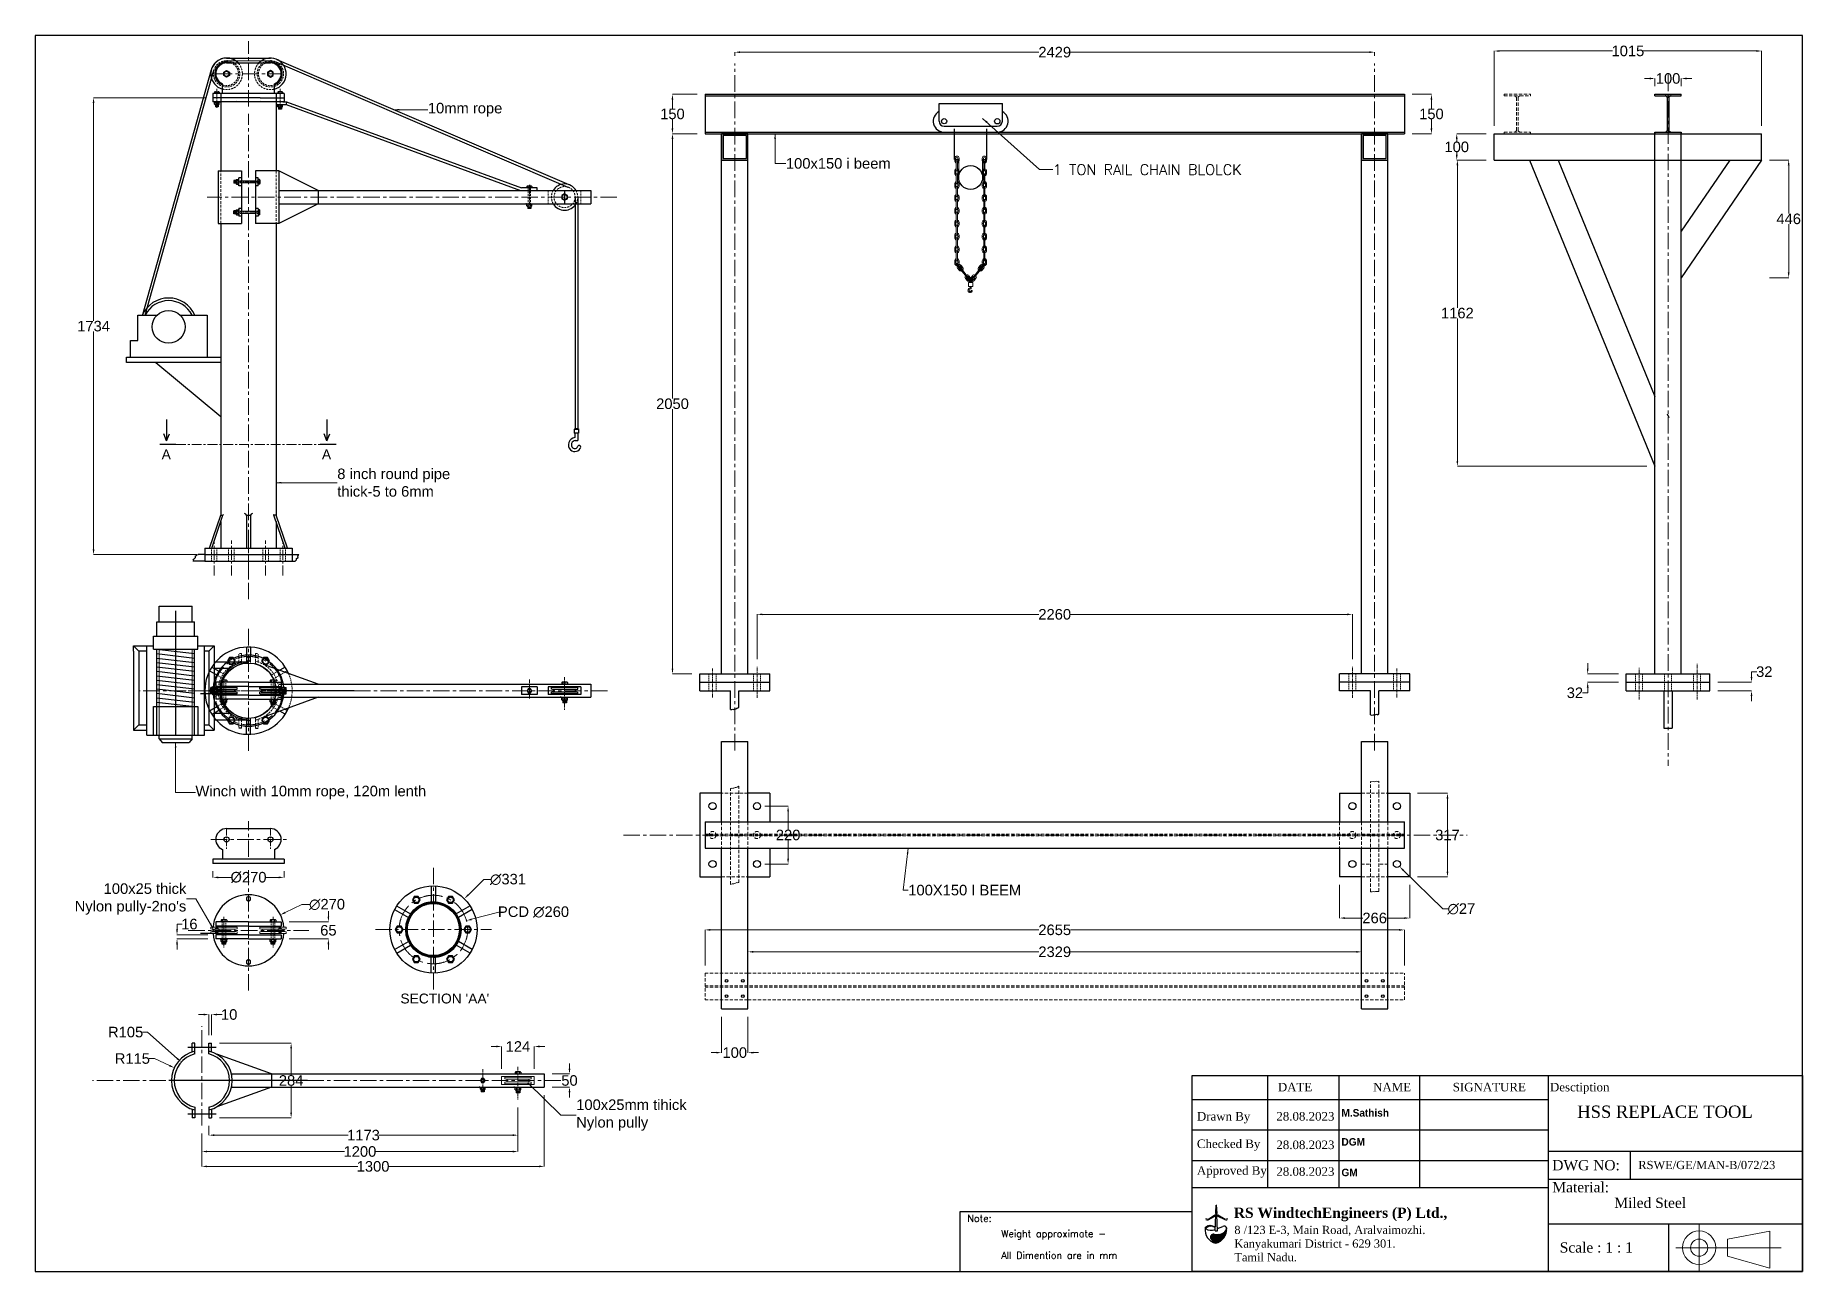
# Model space of a CAD drawing. Header units: inches. Extents: x 639 to 7348, y 3528 to 8220.
import ezdxf

# ---------------------------------------------------------------- set-up
doc = ezdxf.new("R2010")
doc.units = ezdxf.units.IN
doc.header["$MEASUREMENT"] = 0
doc.linetypes.add('CENTER', pattern=[2, 1.25, -0.25, 0.25, -0.25])
doc.linetypes.add('HIDDEN', pattern=[0.375, 0.25, -0.125])
doc.styles.get("Standard").update_dxf_attribs({"font": 'arial.ttf'})
doc.dimstyles.get("Standard").update_dxf_attribs({"dimtxt": 40, "dimasz": 20, "dimexe": 0.18, "dimexo": 30, "dimgap": 0.09, "dimtad": 0, "dimtih": 1, "dimtoh": 1, "dimdec": 0, "dimzin": 0, "dimdsep": 46, "dimtxsty": 'Standard', "dimcen": 0.09, "dimadec": 0, "dimazin": 0, "dimtfac": 1, "dimtdec": 0, "dimtofl": 0, "dimtmove": 0, "dimatfit": 3, "dimfxl": 1, "dimtolj": 1, "dimtzin": 0, "dimlwd": 5, "dimlwe": 5, "dimarcsym": 0})
pattern_1 = [(45, (-9833.5756, -44114.444), (-1.95574132, 1.95574132), [])]
pattern_2 = [(45, (-9833.5756, -44114.4441), (-0.97787066, 0.97787066), [])]
pattern_3 = [(90, (-9833.5756, -44114.444), (-2.7658359, 6e-16), [])]

msp = doc.modelspace()

# ---------------------------------------------------------------- texts
at = {"char_height": 40}
for s, insert, attachment_point in [('10mm rope', (2129.5, 7938), 4), ('100x150 i beem', (3488.6, 7733.9), 4), ('{\\Fcomplex|c0;1 TON RAIL CHAIN BLOLC\\Fcdm_nc|c0;K}', (4502.3, 7710.4), 4), ('8 inch round pipe\\Pthick-5 to 6mm', (1785.6, 6522.3), 4), ('Winch with 10mm rope, 120m lenth', (1247.2, 5346), 4), ("100x25 thick\\PNylon pully-2no's", (1212.5, 4942.2), 6), ('100X150 I BEEM', (3953.2, 4975.7), 4), ('100x25mm tihick\\PNylon pully ', (2692.6, 4122), 4)]:
    msp.add_mtext(s, dxfattribs=dict(at, insert=insert, attachment_point=attachment_point))
at = {"attachment_point": 1}
for s, width, gutter_width, insert, char_height in [('A', 451438.103, 187.5, (1118.9, 6648.5), 37.5), ('A', 451438.103, 187.5, (1727.3, 6648.5), 37.5), ("SECTION 'AA'", 451438.103, 187.5, (2025.2, 4583.2), 37.5), ('{\\Fcomplex|c0;Note:}', 27774.721, 132, (4177.5, 3743.3), 26.4), ('{\\Fcomplex|c0;Note:}', 27774.721, 132, (4177.5, 3743.3), 26.4), ('{\\Fcomplex|c0;Weight approximate - }', 27774.721, 132, (4306.4, 3685.3), 26.4), ('{\\Fcomplex|c0;All Dimention are in mm}', 27774.721, 132, (4306.4, 3603.3), 26.4), ('{\\Fcomplex|c0;All Dimention are in mm}', 27774.721, 132, (4306.4, 3603.3), 26.4)]:
    msp.add_mtext_dynamic_manual_height_columns(s, width=width, gutter_width=gutter_width, heights=[0], dxfattribs=dict(at, insert=insert, char_height=char_height))
at = {"color": 7, "attachment_point": 1}
for s, insert, char_height, width in [('{\\fTimes New Roman|b0|i0|c0|p18;DATE}', (5356, 4244.4), 32.431, 26429.609), ('{\\fTimes New Roman|b0|i0|c0|p18;DATE}', (5356, 4244.4), 32.431, 26429.609), ('{\\fTimes New Roman|b0|i0|c0|p18;NAME}', (5717.6, 4244.4), 32.431, 26429.609), ('{\\fTimes New Roman|b0|i0|c0|p18;SIGNATURE}', (6020, 4244.4), 32.431, 26429.609), ('{\\fTimes New Roman|b0|i0|c0|p18;SIGNATURE}', (6020, 4244.4), 32.431, 26429.609), ('{\\fTimes New Roman|b0|i0|c0|p18;Desctiption}', (6389, 4244.4), 32.431, 26429.609), ('{\\fTimes New Roman|b0|i0|c0|p18;Desctiption}', (6389, 4244.4), 32.431, 26429.609), ('{\\fTimes New Roman|b0|i0|c0|p18;Drawn By}', (5048.8, 4133.6), 32.431, 26429.609), ('{\\fTimes New Roman|b0|i0|c0|p18;Drawn By}', (5048.8, 4133.6), 32.431, 26429.609), ('{\\fTimes New Roman|b0|i0|c0|p18;28.08.2023}', (5350.4, 4133.6), 32.431, 26429.609), ('{\\fBradley Hand ITC|b1|i0|c0|p66;M.Sathish}', (5597.6, 4144.9), 28.54, 23258.056), ('{\\fBradley Hand ITC|b1|i0|c0|p66;M.Sathish}', (5597.6, 4144.9), 28.54, 23258.056), ('{\\fTimes New Roman|b0|i0|c0|p18;HSS REPLACE TOOL}', (6492.5, 4158.2), 46.701, 38058.637), ('{\\fTimes New Roman|b0|i0|c0|p18;Checked By}', (5048.8, 4029.3), 32.431, 26429.609), ('{\\fTimes New Roman|b0|i0|c0|p18;Checked By}', (5048.8, 4029.3), 32.431, 26429.609), ('{\\fTimes New Roman|b0|i0|c0|p18;28.08.2023}', (5350.4, 4025.4), 32.431, 26429.609), ('{\\fBradley Hand ITC|b1|i0|c0|p66;DGM}', (5597.6, 4034.7), 28.54, 23258.056), ('{\\fBradley Hand ITC|b1|i0|c0|p66;DGM}', (5597.6, 4034.7), 28.54, 23258.056), ('{\\fTimes New Roman|b0|i0|c0|p18;Approved By}', (5048.8, 3927.8), 32.431, 26429.609), ('{\\fTimes New Roman|b0|i0|c0|p18;Approved By}', (5048.8, 3927.8), 32.431, 26429.609), ('{\\fTimes New Roman|b0|i0|c0|p18;28.08.2023}', (5350.4, 3923.9), 32.431, 26429.609), ('{\\fBradley Hand ITC|b1|i0|c0|p66;\\PGM}', (5597.6, 3966.2), 28.54, 23258.056), ('{\\fBradley Hand ITC|b1|i0|c0|p66;\\PGM}', (5597.6, 3966.2), 28.54, 23258.056), ('{\\fTimes New Roman|b0|i0|c0|p18;DWG NO:}', (6397.8, 3951.3), 38.918, 31715.531), ('{\\fTimes New Roman|b0|i0|c0|p18;DWG NO:}', (6397.8, 3951.3), 38.918, 31715.531), ('{\\fTimes New Roman|b0|i0|c0|p18;RSWE/GE/MAN-B/072/23}', (6724.5, 3948.2), 31.134, 25372.425), ('{\\fTimes New Roman|b0|i0|c0|p18;RSWE/GE/MAN-B/072/23}', (6724.5, 3948.2), 31.134, 25372.425), ('{\\fTimes New Roman|b0|i0|c0|p18;Material:}', (6397.8, 3867.7), 38.918, 31715.531), ('{\\fTimes New Roman|b0|i0|c0|p18;Material:}', (6397.8, 3867.7), 38.918, 31715.531), ('{\\fTimes New Roman|b1|i0|c0|p18;RS WindtechEngineers (P) Ltd.,}', (5188.9, 3770.8), 38.869, 31676.112), ('{\\fTimes New Roman|b1|i0|c0|p18;RS WindtechEngineers (P) Ltd.,}', (5188.9, 3770.8), 38.869, 31676.112), ('{\\fTimes New Roman|b0|i0|c0|p18;Miled Steel}', (6633.1, 3808.5), 38.918, 31715.531), ('{\\fTimes New Roman|b0|i0|c0|p18;Miled Steel}', (6633.1, 3808.5), 38.918, 31715.531), ('\\A1;{\\fTimes New Roman|b0|i0|c0|p18;8 /123 E-3, Main Road, Aralvaimozhi.\\PKanyakumari District - 629 301.\\PTamil Nadu.}', (5190.9, 3701.8), 31.095, 25340.89), ('\\A1;{\\fTimes New Roman|b0|i0|c0|p18;8 /123 E-3, Main Road, Aralvaimozhi.\\PKanyakumari District - 629 301.\\PTamil Nadu.}', (5190.9, 3701.8), 31.095, 25340.89), ('{\\fTimes New Roman|b0|i0|c0|p18;Scale : 1 : 1}', (6426.1, 3639), 38.918, 31715.531), ('{\\fTimes New Roman|b0|i0|c0|p18;Scale : 1 : 1}', (6426.1, 3639), 38.918, 31715.531)]:
    msp.add_mtext(s, dxfattribs=dict(at, insert=insert, char_height=char_height, width=width))

# ---------------------------------------------------------------- blocks, each defined once
blk = doc.blocks.new('*D1')
at = {"color": 0, "lineweight": 5, "transparency": 16777216}
for p, q in [((3294.5, 8143), (3294.5, 8156.5)), ((3314.5, 8156.3), (4448.8, 8156.3)), ((5703.5, 8156.3), (4569.2, 8156.3)), ((5723.5, 8143), (5723.5, 8156.5))]:
    blk.add_line(p, q, dxfattribs=at)
at = {"color": 0, "transparency": 16777216}
for points in [[(3314.5, 8159.6), (3314.5, 8153), (3294.5, 8156.3)], [(5703.5, 8159.6), (5703.5, 8153), (5723.5, 8156.3)]]:
    blk.add_solid(points, dxfattribs=at)
at = {"layer": 'Defpoints', "color": 0, "transparency": 16777216}
for p in [(5723.5, 8156.3), (3294.5, 8113), (5723.5, 8113)]:
    blk.add_point(p, dxfattribs=at)
at = {"color": 0, "transparency": 16777216, "insert": (4509, 8156.3), "char_height": 40, "attachment_point": 5}
blk.add_mtext('\\A1;2429', dxfattribs=at)
blk = doc.blocks.new('*D2')
at = {"color": 0, "lineweight": 5, "transparency": 16777216}
for p, q in [((3151.5, 7996.7), (3057.7, 7996.7)), ((3057.9, 7976.7), (3057.9, 7942.2)), ((3057.9, 7866.7), (3057.9, 7901.2)), ((3151.5, 7846.7), (3057.7, 7846.7))]:
    blk.add_line(p, q, dxfattribs=at)
at = {"color": 0, "transparency": 16777216}
for points in [[(3054.5, 7976.7), (3061.2, 7976.7), (3057.9, 7996.7)], [(3054.5, 7866.7), (3061.2, 7866.7), (3057.9, 7846.7)]]:
    blk.add_solid(points, dxfattribs=at)
at = {"layer": 'Defpoints', "color": 0, "transparency": 16777216}
for p in [(3181.5, 7996.7), (3057.9, 7846.7), (3181.5, 7846.7)]:
    blk.add_point(p, dxfattribs=at)
at = {"color": 0, "transparency": 16777216, "insert": (3057.9, 7921.7), "char_height": 40, "attachment_point": 5}
blk.add_mtext('\\A1;150', dxfattribs=at)
blk = doc.blocks.new('*D3')
at = {"color": 0, "lineweight": 5, "transparency": 16777216}
for p, q in [((3379, 5852.9), (3379, 6022.7)), ((3399, 6022.5), (4448.9, 6022.5)), ((5619, 6022.5), (4569, 6022.5)), ((5639, 5852.9), (5639, 6022.7))]:
    blk.add_line(p, q, dxfattribs=at)
at = {"color": 0, "transparency": 16777216}
for points in [[(3399, 6025.8), (3399, 6019.2), (3379, 6022.5)], [(5619, 6025.8), (5619, 6019.2), (5639, 6022.5)]]:
    blk.add_solid(points, dxfattribs=at)
at = {"layer": 'Defpoints', "color": 0, "transparency": 16777216}
for p in [(5639, 6022.5), (3379, 5822.9), (5639, 5822.9)]:
    blk.add_point(p, dxfattribs=at)
at = {"color": 0, "transparency": 16777216, "insert": (4509, 6022.5), "char_height": 40, "attachment_point": 5}
blk.add_mtext('\\A1;2260', dxfattribs=at)
blk = doc.blocks.new('*D4')
at = {"color": 0, "lineweight": 5, "transparency": 16777216}
for p, q in [((3151.5, 7846.7), (3057.9, 7846.7)), ((3058.1, 7826.7), (3058.1, 6842.2)), ((3058.1, 5816.7), (3058.1, 6801.2)), ((3131.5, 5796.7), (3057.9, 5796.7))]:
    blk.add_line(p, q, dxfattribs=at)
at = {"color": 0, "transparency": 16777216}
for points in [[(3054.8, 7826.7), (3061.4, 7826.7), (3058.1, 7846.7)], [(3054.8, 5816.7), (3061.4, 5816.7), (3058.1, 5796.7)]]:
    blk.add_solid(points, dxfattribs=at)
at = {"layer": 'Defpoints', "color": 0, "transparency": 16777216}
for p in [(3058.1, 7846.7), (3181.5, 7846.7), (3161.5, 5796.7)]:
    blk.add_point(p, dxfattribs=at)
at = {"color": 0, "transparency": 16777216, "insert": (3058.1, 6821.7), "char_height": 40, "attachment_point": 5}
blk.add_mtext('\\A1;2050', dxfattribs=at)
blk = doc.blocks.new('*U5')
for p, q in [((-30.3, 8.2), (22.3, -22.1)), ((-22.3, 22.1), (30.3, -8.2))]:
    blk.add_line(p, q)
blk = doc.blocks.new('*U6')
at = {"color": 0, "linetype": 'ByBlock', "lineweight": -2, "transparency": 16777216}
for p, rotation in [((1304.6, 4595.4), 300.0000000000001), ((1421.8, 4527.7), 240), ((1187.5, 4392.4), 60.00000000000002), ((1304.7, 4324.7), 120), ((1421.8, 4392.4), 180)]:
    blk.add_blockref('*U5', p, dxfattribs=dict(at, rotation=rotation))
blk.add_blockref('*U5', (1187.4, 4527.7), dxfattribs=at)
blk = doc.blocks.new('*D8')
at = {"color": 0, "lineweight": 5, "transparency": 16777216}
for p, q in [((3244.5, 4494.9), (3244.5, 4358.8)), ((3344.5, 4494.9), (3344.5, 4358.8)), ((3224.5, 4359), (3204.5, 4359)), ((3364.5, 4359), (3384.5, 4359))]:
    blk.add_line(p, q, dxfattribs=at)
at = {"color": 0, "transparency": 16777216}
for points in [[(3224.5, 4362.3), (3224.5, 4355.7), (3244.5, 4359)], [(3364.5, 4362.3), (3364.5, 4355.7), (3344.5, 4359)]]:
    blk.add_solid(points, dxfattribs=at)
at = {"layer": 'Defpoints', "color": 0, "transparency": 16777216}
for p in [(3244.5, 4524.9), (3344.5, 4524.9), (3344.5, 4359)]:
    blk.add_point(p, dxfattribs=at)
at = {"color": 0, "transparency": 16777216, "insert": (3294.5, 4359), "char_height": 40, "attachment_point": 5}
blk.add_mtext('\\A1;100', dxfattribs=at)
blk = doc.blocks.new('*D9')
at = {"color": 0, "lineweight": 5, "transparency": 16777216}
for p, q in [((6147.3, 7846.7), (6034.9, 7846.7)), ((6035.1, 7826.7), (6035.1, 7817.2)), ((6147.3, 7746.7), (6034.9, 7746.7)), ((6035.1, 7766.7), (6035.1, 7776.2))]:
    blk.add_line(p, q, dxfattribs=at)
at = {"color": 0, "transparency": 16777216}
for points in [[(6031.7, 7826.7), (6038.4, 7826.7), (6035.1, 7846.7)], [(6031.7, 7766.7), (6038.4, 7766.7), (6035.1, 7746.7)]]:
    blk.add_solid(points, dxfattribs=at)
at = {"layer": 'Defpoints', "color": 0, "transparency": 16777216}
for p in [(6177.3, 7846.7), (6035.1, 7746.7), (6177.3, 7746.7)]:
    blk.add_point(p, dxfattribs=at)
at = {"color": 0, "transparency": 16777216, "insert": (6035.1, 7796.7), "char_height": 40, "attachment_point": 5}
blk.add_mtext('\\A1;100', dxfattribs=at)
blk = doc.blocks.new('*D10')
at = {"color": 0, "lineweight": 5, "transparency": 16777216}
for p, q in [((6532.2, 5816.7), (6532.2, 5836.7)), ((6648.8, 5796.7), (6532, 5796.7)), ((6532.2, 5724.7), (6512.2, 5724.7)), ((6648.8, 5764.7), (6532, 5764.7)), ((6532.2, 5744.7), (6532.2, 5724.7))]:
    blk.add_line(p, q, dxfattribs=at)
at = {"color": 0, "transparency": 16777216}
for points in [[(6528.8, 5816.7), (6535.5, 5816.7), (6532.2, 5796.7)], [(6528.8, 5744.7), (6535.5, 5744.7), (6532.2, 5764.7)]]:
    blk.add_solid(points, dxfattribs=at)
at = {"layer": 'Defpoints', "color": 0, "transparency": 16777216}
for p in [(6678.8, 5796.7), (6532.2, 5764.7), (6678.8, 5764.7)]:
    blk.add_point(p, dxfattribs=at)
at = {"color": 0, "transparency": 16777216, "insert": (6483.6, 5724.7), "char_height": 40, "attachment_point": 5}
blk.add_mtext('\\A1;32', dxfattribs=at)
blk = doc.blocks.new('*D11')
at = {"color": 0, "lineweight": 5, "transparency": 16777216}
for p, q in [((7154.1, 5784.7), (7154.1, 5804.7)), ((7154.1, 5804.7), (7174.1, 5804.7)), ((7025.8, 5764.7), (7154.3, 5764.7)), ((7025.8, 5732.7), (7154.3, 5732.7)), ((7154.1, 5712.7), (7154.1, 5692.7))]:
    blk.add_line(p, q, dxfattribs=at)
at = {"color": 0, "transparency": 16777216}
for points in [[(7150.8, 5784.7), (7157.4, 5784.7), (7154.1, 5764.7)], [(7150.8, 5712.7), (7157.4, 5712.7), (7154.1, 5732.7)]]:
    blk.add_solid(points, dxfattribs=at)
at = {"layer": 'Defpoints', "color": 0, "transparency": 16777216}
for p in [(6995.8, 5764.7), (6995.8, 5732.7), (7154.1, 5764.7)]:
    blk.add_point(p, dxfattribs=at)
at = {"color": 0, "transparency": 16777216, "insert": (7202.6, 5804.7), "char_height": 40, "attachment_point": 5}
blk.add_mtext('\\A1;32', dxfattribs=at)
blk = doc.blocks.new('*D12')
at = {"color": 0, "lineweight": 5, "transparency": 16777216}
for p, q in [((5866.5, 7996.7), (5939.2, 7996.7)), ((5939, 7976.7), (5939, 7942.2)), ((5939, 7866.7), (5939, 7901.2)), ((5866.5, 7846.7), (5939.2, 7846.7))]:
    blk.add_line(p, q, dxfattribs=at)
at = {"color": 0, "transparency": 16777216}
for points in [[(5935.7, 7976.7), (5942.4, 7976.7), (5939, 7996.7)], [(5935.7, 7866.7), (5942.4, 7866.7), (5939, 7846.7)]]:
    blk.add_solid(points, dxfattribs=at)
at = {"layer": 'Defpoints', "color": 0, "transparency": 16777216}
for p in [(5836.5, 7996.7), (5836.5, 7846.7), (5939, 7846.7)]:
    blk.add_point(p, dxfattribs=at)
at = {"color": 0, "transparency": 16777216, "insert": (5939, 7921.7), "char_height": 40, "attachment_point": 5}
blk.add_mtext('\\A1;150', dxfattribs=at)
blk = doc.blocks.new('*D13')
at = {"color": 0, "lineweight": 5, "transparency": 16777216}
for p, q in [((6767.3, 8056.4), (6747.3, 8056.4)), ((6787.3, 8026.7), (6787.3, 8056.6)), ((6887.3, 8026.7), (6887.3, 8056.6)), ((6907.3, 8056.4), (6927.3, 8056.4))]:
    blk.add_line(p, q, dxfattribs=at)
at = {"color": 0, "transparency": 16777216}
for points in [[(6767.3, 8059.8), (6767.3, 8053.1), (6787.3, 8056.4)], [(6907.3, 8059.8), (6907.3, 8053.1), (6887.3, 8056.4)]]:
    blk.add_solid(points, dxfattribs=at)
at = {"layer": 'Defpoints', "color": 0, "transparency": 16777216}
for p in [(6887.3, 8056.4), (6787.3, 7996.7), (6887.3, 7996.7)]:
    blk.add_point(p, dxfattribs=at)
at = {"color": 0, "transparency": 16777216, "insert": (6837.3, 8056.4), "char_height": 40, "attachment_point": 5}
blk.add_mtext('\\A1;100', dxfattribs=at)
blk = doc.blocks.new('*D14')
at = {"color": 0, "lineweight": 5, "transparency": 16777216}
for p, q in [((2571.5, 4198.2), (2571.5, 3927.1)), ((1271.5, 4052.4), (1271.5, 3927.1)), ((1291.5, 3927.2), (1863.6, 3927.2)), ((2551.5, 3927.2), (1979.4, 3927.2))]:
    blk.add_line(p, q, dxfattribs=at)
at = {"color": 0, "transparency": 16777216}
for points in [[(1291.5, 3930.6), (1291.5, 3923.9), (1271.5, 3927.2)], [(2551.5, 3930.6), (2551.5, 3923.9), (2571.5, 3927.2)]]:
    blk.add_solid(points, dxfattribs=at)
at = {"layer": 'Defpoints', "color": 0, "transparency": 16777216}
for p in [(2571.5, 4228.2), (1271.5, 4082.4), (2571.5, 3927.2)]:
    blk.add_point(p, dxfattribs=at)
at = {"color": 0, "transparency": 16777216, "insert": (1921.5, 3927.2), "char_height": 40, "attachment_point": 5}
blk.add_mtext('\\A1;1300', dxfattribs=at)
blk = doc.blocks.new('*D15')
at = {"color": 0, "lineweight": 5, "transparency": 16777216}
for p, q in [((2471.5, 4151.2), (2471.5, 3983.4)), ((1271.5, 4052.4), (1271.5, 3983.4)), ((1291.5, 3983.6), (1813.6, 3983.6)), ((2451.5, 3983.6), (1929.4, 3983.6))]:
    blk.add_line(p, q, dxfattribs=at)
at = {"color": 0, "transparency": 16777216}
for points in [[(1291.5, 3987), (1291.5, 3980.3), (1271.5, 3983.6)], [(2451.5, 3987), (2451.5, 3980.3), (2471.5, 3983.6)]]:
    blk.add_solid(points, dxfattribs=at)
at = {"layer": 'Defpoints', "color": 0, "transparency": 16777216}
for p in [(2471.5, 4181.2), (1271.5, 4082.4), (2471.5, 3983.6)]:
    blk.add_point(p, dxfattribs=at)
at = {"color": 0, "transparency": 16777216, "insert": (1871.5, 3983.6), "char_height": 40, "attachment_point": 5}
blk.add_mtext('\\A1;1200', dxfattribs=at)
blk = doc.blocks.new('*D16')
at = {"color": 0, "lineweight": 5, "transparency": 16777216}
for p, q in [((2471.5, 4151.2), (2471.5, 4045.6)), ((1298.5, 4081.5), (1298.5, 4045.6)), ((1318.5, 4045.8), (1827.1, 4045.8)), ((2451.5, 4045.8), (1942.9, 4045.8))]:
    blk.add_line(p, q, dxfattribs=at)
at = {"color": 0, "transparency": 16777216}
for points in [[(1318.5, 4049.2), (1318.5, 4042.5), (1298.5, 4045.8)], [(2451.5, 4049.2), (2451.5, 4042.5), (2471.5, 4045.8)]]:
    blk.add_solid(points, dxfattribs=at)
at = {"layer": 'Defpoints', "color": 0, "transparency": 16777216}
for p in [(2471.5, 4181.2), (1298.5, 4111.5), (2471.5, 4045.8)]:
    blk.add_point(p, dxfattribs=at)
at = {"color": 0, "transparency": 16777216, "insert": (1885, 4045.8), "char_height": 40, "attachment_point": 5}
blk.add_mtext('\\A1;1173', dxfattribs=at)
blk = doc.blocks.new('*D17')
at = {"color": 0, "lineweight": 5, "transparency": 16777216}
for p, q in [((2389.4, 4382.5), (2369.4, 4382.5)), ((2409.4, 4298.2), (2409.4, 4382.7)), ((2533.6, 4298.2), (2533.6, 4382.7)), ((2553.6, 4382.5), (2573.6, 4382.5))]:
    blk.add_line(p, q, dxfattribs=at)
at = {"color": 0, "transparency": 16777216}
for points in [[(2389.4, 4385.8), (2389.4, 4379.1), (2409.4, 4382.5)], [(2553.6, 4385.8), (2553.6, 4379.1), (2533.6, 4382.5)]]:
    blk.add_solid(points, dxfattribs=at)
at = {"layer": 'Defpoints', "color": 0, "transparency": 16777216}
for p in [(2409.4, 4382.5), (2409.4, 4268.2), (2533.6, 4268.2)]:
    blk.add_point(p, dxfattribs=at)
at = {"color": 0, "transparency": 16777216, "insert": (2471.5, 4382.5), "char_height": 40, "attachment_point": 5}
blk.add_mtext('\\A1;124', dxfattribs=at)
blk = doc.blocks.new('*D18')
at = {"color": 0, "lineweight": 5, "transparency": 16777216}
for p, q in [((1650.7, 4921.2), (1588, 4890.8)), ((1680.7, 4921.2), (1650.7, 4921.2)), ((1448.4, 4823.2), (1448.6, 4823.2)), ((1448.5, 4823.1), (1448.5, 4823.3))]:
    blk.add_line(p, q, dxfattribs=at)
at = {"color": 0, "transparency": 16777216}
blk.add_solid([(1586.5, 4893.8), (1589.5, 4887.8), (1570, 4882.1)], dxfattribs=at)
at = {"layer": 'Defpoints', "color": 0, "transparency": 16777216}
for p in [(1570, 4882.1), (1327, 4764.4)]:
    blk.add_point(p, dxfattribs=at)
at = {"color": 0, "transparency": 16777216, "insert": (1746.7, 4921.2), "char_height": 40, "attachment_point": 5}
blk.add_mtext('\\A1;∅270', dxfattribs=at)
blk = doc.blocks.new('*D19')
at = {"color": 0, "lineweight": 5, "transparency": 16777216}
for p, q in [((1313.5, 5047.5), (1313.5, 5024)), ((1583.5, 5047.5), (1583.5, 5024)), ((1333.5, 5024.2), (1382.5, 5024.2)), ((1563.5, 5024.2), (1514.5, 5024.2))]:
    blk.add_line(p, q, dxfattribs=at)
at = {"color": 0, "transparency": 16777216}
for points in [[(1333.5, 5027.5), (1333.5, 5020.8), (1313.5, 5024.2)], [(1563.5, 5027.5), (1563.5, 5020.8), (1583.5, 5024.2)]]:
    blk.add_solid(points, dxfattribs=at)
at = {"layer": 'Defpoints', "color": 0, "transparency": 16777216}
for p in [(1313.5, 5077.5), (1583.5, 5077.5), (1583.5, 5024.2)]:
    blk.add_point(p, dxfattribs=at)
at = {"color": 0, "transparency": 16777216, "insert": (1448.5, 5024.2), "char_height": 40, "attachment_point": 5}
blk.add_mtext('\\A1;%%C270', dxfattribs=at)
blk = doc.blocks.new('*D20')
at = {"color": 0, "lineweight": 5, "transparency": 16777216}
for p, q in [((1602.8, 4855.7), (1752.1, 4855.7)), ((1751.9, 4875.7), (1751.9, 4895.7)), ((1602.8, 4790.7), (1752.1, 4790.7)), ((1751.9, 4770.7), (1751.9, 4750.7))]:
    blk.add_line(p, q, dxfattribs=at)
at = {"color": 0, "transparency": 16777216}
for points in [[(1748.6, 4875.7), (1755.2, 4875.7), (1751.9, 4855.7)], [(1748.6, 4770.7), (1755.2, 4770.7), (1751.9, 4790.7)]]:
    blk.add_solid(points, dxfattribs=at)
at = {"layer": 'Defpoints', "color": 0, "transparency": 16777216}
for p in [(1572.8, 4855.7), (1572.8, 4790.7), (1751.9, 4790.7)]:
    blk.add_point(p, dxfattribs=at)
at = {"color": 0, "transparency": 16777216, "insert": (1751.9, 4823.2), "char_height": 40, "attachment_point": 5}
blk.add_mtext('\\A1;65', dxfattribs=at)
blk = doc.blocks.new('*D21')
at = {"color": 0, "lineweight": 5, "transparency": 16777216}
for p, q in [((1177.3, 4826.7), (1177.3, 4846.7)), ((1177.3, 4846.7), (1197.3, 4846.7)), ((1294.2, 4806.7), (1177.1, 4806.7)), ((1294.2, 4790.7), (1177.1, 4790.7)), ((1177.3, 4770.7), (1177.3, 4750.7))]:
    blk.add_line(p, q, dxfattribs=at)
at = {"color": 0, "transparency": 16777216}
for points in [[(1173.9, 4826.7), (1180.6, 4826.7), (1177.3, 4806.7)], [(1173.9, 4770.7), (1180.6, 4770.7), (1177.3, 4790.7)]]:
    blk.add_solid(points, dxfattribs=at)
at = {"layer": 'Defpoints', "color": 0, "transparency": 16777216}
for p in [(1177.3, 4806.7), (1324.2, 4806.7), (1324.2, 4790.7)]:
    blk.add_point(p, dxfattribs=at)
at = {"color": 0, "transparency": 16777216, "insert": (1224.1, 4846.7), "char_height": 40, "attachment_point": 5}
blk.add_mtext('\\A1;16', dxfattribs=at)
blk = doc.blocks.new('*D22')
at = {"color": 0, "lineweight": 5, "transparency": 16777216}
for p, q in [((3344.5, 4799.9), (3344.5, 4741.4)), ((5673.5, 4799.9), (5673.5, 4741.4)), ((3364.5, 4741.6), (4448.8, 4741.6)), ((5653.5, 4741.6), (4569.2, 4741.6))]:
    blk.add_line(p, q, dxfattribs=at)
at = {"color": 0, "transparency": 16777216}
for points in [[(3364.5, 4744.9), (3364.5, 4738.3), (3344.5, 4741.6)], [(5653.5, 4744.9), (5653.5, 4738.3), (5673.5, 4741.6)]]:
    blk.add_solid(points, dxfattribs=at)
at = {"layer": 'Defpoints', "color": 0, "transparency": 16777216}
for p in [(3344.5, 4829.9), (5673.5, 4829.9), (5673.5, 4741.6)]:
    blk.add_point(p, dxfattribs=at)
at = {"color": 0, "transparency": 16777216, "insert": (4509, 4741.6), "char_height": 40, "attachment_point": 5}
blk.add_mtext('\\A1;2329', dxfattribs=at)
blk = doc.blocks.new('*D23')
at = {"color": 0, "lineweight": 5, "transparency": 16777216}
for p, q in [((5590.5, 4996.4), (5590.5, 4869.7)), ((5856.5, 4996.4), (5856.5, 4869.7)), ((5610.5, 4869.9), (5678.8, 4869.9)), ((5836.5, 4869.9), (5768.1, 4869.9))]:
    blk.add_line(p, q, dxfattribs=at)
at = {"color": 0, "transparency": 16777216}
for points in [[(5610.5, 4873.2), (5610.5, 4866.6), (5590.5, 4869.9)], [(5836.5, 4873.2), (5836.5, 4866.6), (5856.5, 4869.9)]]:
    blk.add_solid(points, dxfattribs=at)
at = {"layer": 'Defpoints', "color": 0, "transparency": 16777216}
for p in [(5590.5, 5026.4), (5856.5, 5026.4), (5856.5, 4869.9)]:
    blk.add_point(p, dxfattribs=at)
at = {"color": 0, "transparency": 16777216, "insert": (5723.5, 4869.9), "char_height": 40, "attachment_point": 5}
blk.add_mtext('\\A1;266', dxfattribs=at)
blk = doc.blocks.new('*D24')
at = {"color": 0, "lineweight": 5, "transparency": 16777216}
for p, q in [((5886.5, 5343.4), (6000.1, 5343.4)), ((5999.9, 5323.4), (5999.9, 5205.4)), ((5999.9, 5046.4), (5999.9, 5164.3)), ((5886.5, 5026.4), (6000.1, 5026.4))]:
    blk.add_line(p, q, dxfattribs=at)
at = {"color": 0, "transparency": 16777216}
for points in [[(5996.6, 5323.4), (6003.3, 5323.4), (5999.9, 5343.4)], [(5996.6, 5046.4), (6003.3, 5046.4), (5999.9, 5026.4)]]:
    blk.add_solid(points, dxfattribs=at)
at = {"layer": 'Defpoints', "color": 0, "transparency": 16777216}
for p in [(5856.5, 5343.4), (5856.5, 5026.4), (5999.9, 5026.4)]:
    blk.add_point(p, dxfattribs=at)
at = {"color": 0, "transparency": 16777216, "insert": (5999.9, 5184.9), "char_height": 40, "attachment_point": 5}
blk.add_mtext('\\A1;317', dxfattribs=at)
blk = doc.blocks.new('*D25')
at = {"color": 0, "lineweight": 5, "transparency": 16777216}
for p, q in [((3409, 5294.9), (3497.1, 5294.9)), ((3496.9, 5274.9), (3496.9, 5205.4)), ((3496.9, 5094.9), (3496.9, 5164.3)), ((3409, 5074.9), (3497.1, 5074.9))]:
    blk.add_line(p, q, dxfattribs=at)
at = {"color": 0, "transparency": 16777216}
for points in [[(3493.5, 5274.9), (3500.2, 5274.9), (3496.9, 5294.9)], [(3493.5, 5094.9), (3500.2, 5094.9), (3496.9, 5074.9)]]:
    blk.add_solid(points, dxfattribs=at)
at = {"layer": 'Defpoints', "color": 0, "transparency": 16777216}
for p in [(3379, 5294.9), (3496.9, 5294.9), (3379, 5074.9)]:
    blk.add_point(p, dxfattribs=at)
at = {"color": 0, "transparency": 16777216, "insert": (3496.9, 5184.9), "char_height": 40, "attachment_point": 5}
blk.add_mtext('\\A1;220', dxfattribs=at)
blk = doc.blocks.new('*D26')
at = {"color": 0, "lineweight": 5, "transparency": 16777216}
for p, q in [((2341.4, 5016.4), (2282.1, 4957.3)), ((2371.4, 5016.4), (2341.4, 5016.4)), ((2150.4, 4826.3), (2150.6, 4826.3)), ((2150.5, 4826.3), (2150.5, 4826.4))]:
    blk.add_line(p, q, dxfattribs=at)
at = {"color": 0, "transparency": 16777216}
blk.add_solid([(2279.7, 4959.7), (2284.4, 4955), (2267.9, 4943.2)], dxfattribs=at)
at = {"layer": 'Defpoints', "color": 0, "transparency": 16777216}
for p in [(2267.9, 4943.2), (2033.1, 4709.5)]:
    blk.add_point(p, dxfattribs=at)
at = {"color": 0, "transparency": 16777216, "insert": (2433.6, 5016.4), "char_height": 40, "attachment_point": 5}
blk.add_mtext('\\A1;∅331', dxfattribs=at)
blk = doc.blocks.new('*D27')
at = {"color": 0, "lineweight": 5, "transparency": 16777216}
for p, q in [((2398.8, 4892.7), (2295.5, 4865.1)), ((2150.4, 4826.3), (2150.6, 4826.3)), ((2150.5, 4826.3), (2150.5, 4826.4))]:
    blk.add_line(p, q, dxfattribs=at)
at = {"color": 0, "transparency": 16777216}
blk.add_solid([(2294.7, 4868.3), (2296.4, 4861.9), (2276.2, 4860)], dxfattribs=at)
at = {"layer": 'Defpoints', "color": 0, "transparency": 16777216}
for p in [(2276.2, 4860), (2024.8, 4792.7)]:
    blk.add_point(p, dxfattribs=at)
at = {"color": 0, "transparency": 16777216, "insert": (2530.5, 4892.7), "char_height": 40, "attachment_point": 5}
blk.add_mtext('\\A1;PCD ∅260', dxfattribs=at)
blk = doc.blocks.new('*D29')
at = {"color": 0, "lineweight": 5, "transparency": 16777216}
for p, q in [((1045.8, 4436.9), (1065.8, 4436.9)), ((1065.8, 4436.9), (1178.3, 4336.5)), ((1271.4, 4253.2), (1271.6, 4253.2)), ((1271.5, 4253.1), (1271.5, 4253.3))]:
    blk.add_line(p, q, dxfattribs=at)
at = {"color": 0, "transparency": 16777216}
blk.add_solid([(1180.5, 4339), (1176, 4334), (1193.2, 4323.2)], dxfattribs=at)
at = {"layer": 'Defpoints', "color": 0, "transparency": 16777216}
for p in [(1193.2, 4323.2), (1271.5, 4253.2)]:
    blk.add_point(p, dxfattribs=at)
at = {"color": 0, "transparency": 16777216, "insert": (982.2, 4436.9), "char_height": 40, "attachment_point": 5}
blk.add_mtext('\\A1;R105', dxfattribs=at)
blk = doc.blocks.new('*D30')
at = {"color": 0, "lineweight": 5, "transparency": 16777216}
for p, q in [((1071.2, 4336.4), (1091.2, 4336.4)), ((1091.2, 4336.4), (1148.9, 4309.8)), ((1271.4, 4253.2), (1271.6, 4253.2)), ((1271.5, 4253.1), (1271.5, 4253.3))]:
    blk.add_line(p, q, dxfattribs=at)
at = {"color": 0, "transparency": 16777216}
blk.add_solid([(1150.3, 4312.8), (1147.5, 4306.7), (1167.1, 4301.4)], dxfattribs=at)
at = {"layer": 'Defpoints', "color": 0, "transparency": 16777216}
for p in [(1167.1, 4301.4), (1271.5, 4253.2)]:
    blk.add_point(p, dxfattribs=at)
at = {"color": 0, "transparency": 16777216, "insert": (1007.7, 4336.4), "char_height": 40, "attachment_point": 5}
blk.add_mtext('\\A1;R115', dxfattribs=at)
blk = doc.blocks.new('*D31')
at = {"color": 0, "lineweight": 5, "transparency": 16777216}
for p, q in [((1338.5, 4395), (1610.6, 4395)), ((1610.4, 4375), (1610.4, 4273.8)), ((1610.4, 4131.5), (1610.4, 4232.7)), ((1338.5, 4111.5), (1610.6, 4111.5))]:
    blk.add_line(p, q, dxfattribs=at)
at = {"color": 0, "transparency": 16777216}
for points in [[(1607.1, 4375), (1613.7, 4375), (1610.4, 4395)], [(1607.1, 4131.5), (1613.7, 4131.5), (1610.4, 4111.5)]]:
    blk.add_solid(points, dxfattribs=at)
at = {"layer": 'Defpoints', "color": 0, "transparency": 16777216}
for p in [(1308.5, 4395), (1308.5, 4111.5), (1610.4, 4111.5)]:
    blk.add_point(p, dxfattribs=at)
at = {"color": 0, "transparency": 16777216, "insert": (1610.4, 4253.2), "char_height": 40, "attachment_point": 5}
blk.add_mtext('\\A1;284', dxfattribs=at)
blk = doc.blocks.new('*D32')
at = {"color": 0, "lineweight": 5, "transparency": 16777216}
for p, q in [((1278.5, 4503.6), (1258.5, 4503.6)), ((1298.5, 4425), (1298.5, 4503.7)), ((1308.5, 4425), (1308.5, 4503.7)), ((1328.5, 4503.6), (1348.5, 4503.6))]:
    blk.add_line(p, q, dxfattribs=at)
at = {"color": 0, "transparency": 16777216}
for points in [[(1278.5, 4506.9), (1278.5, 4500.2), (1298.5, 4503.6)], [(1328.5, 4506.9), (1328.5, 4500.2), (1308.5, 4503.6)]]:
    blk.add_solid(points, dxfattribs=at)
at = {"layer": 'Defpoints', "color": 0, "transparency": 16777216}
for p in [(1308.5, 4503.6), (1298.5, 4395), (1308.5, 4395)]:
    blk.add_point(p, dxfattribs=at)
at = {"color": 0, "transparency": 16777216, "insert": (1375.3, 4503.6), "char_height": 40, "attachment_point": 5}
blk.add_mtext('\\A1;10', dxfattribs=at)
blk = doc.blocks.new('*D33')
at = {"color": 0, "lineweight": 5, "transparency": 16777216}
for p, q in [((3181.5, 4690.1), (3181.5, 4825.1)), ((3201.5, 4824.9), (4448.6, 4824.9)), ((5816.5, 4824.9), (4569.3, 4824.9)), ((5836.5, 4690.1), (5836.5, 4825.1))]:
    blk.add_line(p, q, dxfattribs=at)
at = {"color": 0, "transparency": 16777216}
for points in [[(3201.5, 4828.2), (3201.5, 4821.5), (3181.5, 4824.9)], [(5816.5, 4828.2), (5816.5, 4821.5), (5836.5, 4824.9)]]:
    blk.add_solid(points, dxfattribs=at)
at = {"layer": 'Defpoints', "color": 0, "transparency": 16777216}
for p in [(5836.5, 4824.9), (3181.5, 4660.1), (5836.5, 4660.1)]:
    blk.add_point(p, dxfattribs=at)
at = {"color": 0, "transparency": 16777216, "insert": (4509, 4824.9), "char_height": 40, "attachment_point": 5}
blk.add_mtext('\\A1;2655', dxfattribs=at)
blk = doc.blocks.new('*D34')
at = {"color": 0, "lineweight": 5, "transparency": 16777216}
for p, q in [((1283.5, 7983.5), (860.3, 7983.5)), ((860.5, 7963.5), (860.5, 7136.9)), ((860.5, 6269.2), (860.5, 7095.8)), ((1252.9, 6249.2), (860.3, 6249.2))]:
    blk.add_line(p, q, dxfattribs=at)
at = {"color": 0, "transparency": 16777216}
for points in [[(857.1, 7963.5), (863.8, 7963.5), (860.5, 7983.5)], [(857.1, 6269.2), (863.8, 6269.2), (860.5, 6249.2)]]:
    blk.add_solid(points, dxfattribs=at)
at = {"layer": 'Defpoints', "color": 0, "transparency": 16777216}
for p in [(1313.5, 7983.5), (860.5, 6249.2), (1282.9, 6249.2)]:
    blk.add_point(p, dxfattribs=at)
at = {"color": 0, "transparency": 16777216, "insert": (860.5, 7116.3), "char_height": 40, "attachment_point": 5}
blk.add_mtext('\\A1;1734', dxfattribs=at)
blk = doc.blocks.new('*D35')
at = {"color": 0, "lineweight": 5, "transparency": 16777216}
for p, q in [((5807.9, 5074.9), (5808, 5074.9)), ((5808, 5074.8), (5808, 5074.9)), ((5982.1, 4904.5), (5831.9, 5051.4)), ((6002.1, 4904.5), (5982.1, 4904.5))]:
    blk.add_line(p, q, dxfattribs=at)
at = {"color": 0, "transparency": 16777216}
blk.add_solid([(5834.2, 5053.8), (5829.6, 5049.1), (5817.6, 5065.4)], dxfattribs=at)
at = {"layer": 'Defpoints', "color": 0, "transparency": 16777216}
for p in [(5798.3, 5084.3), (5817.6, 5065.4)]:
    blk.add_point(p, dxfattribs=at)
at = {"color": 0, "transparency": 16777216, "insert": (6052.6, 4904.5), "char_height": 40, "attachment_point": 5}
blk.add_mtext('\\A1;∅27', dxfattribs=at)
blk = doc.blocks.new('*D36')
at = {"color": 0, "lineweight": 5, "transparency": 16777216}
for p, q in [((2667.1, 4298.2), (2667.1, 4318.2)), ((2601.5, 4278.2), (2667.3, 4278.2)), ((2601.5, 4228.2), (2667.3, 4228.2)), ((2667.1, 4208.2), (2667.1, 4188.2))]:
    blk.add_line(p, q, dxfattribs=at)
at = {"color": 0, "transparency": 16777216}
for points in [[(2663.7, 4298.2), (2670.4, 4298.2), (2667.1, 4278.2)], [(2663.7, 4208.2), (2670.4, 4208.2), (2667.1, 4228.2)]]:
    blk.add_solid(points, dxfattribs=at)
at = {"layer": 'Defpoints', "color": 0, "transparency": 16777216}
for p in [(2571.5, 4278.2), (2571.5, 4228.2), (2667.1, 4278.2)]:
    blk.add_point(p, dxfattribs=at)
at = {"color": 0, "transparency": 16777216, "insert": (2667.1, 4253.2), "char_height": 40, "attachment_point": 5}
blk.add_mtext('\\A1;50', dxfattribs=at)
blk = doc.blocks.new('*D37')
at = {"color": 0, "lineweight": 5, "transparency": 16777216}
for p, q in [((6177.3, 7876.7), (6177.3, 8160.9)), ((6197.3, 8160.8), (6626.7, 8160.8)), ((7172.3, 8160.8), (6742.9, 8160.8)), ((7192.3, 7876.7), (7192.3, 8160.9))]:
    blk.add_line(p, q, dxfattribs=at)
at = {"color": 0, "transparency": 16777216}
for points in [[(6197.3, 8164.1), (6197.3, 8157.4), (6177.3, 8160.8)], [(7172.3, 8164.1), (7172.3, 8157.4), (7192.3, 8160.8)]]:
    blk.add_solid(points, dxfattribs=at)
at = {"layer": 'Defpoints', "color": 0, "transparency": 16777216}
for p in [(7192.3, 8160.8), (6177.3, 7846.7), (7192.3, 7846.7)]:
    blk.add_point(p, dxfattribs=at)
at = {"color": 0, "transparency": 16777216, "insert": (6684.8, 8160.8), "char_height": 40, "attachment_point": 5}
blk.add_mtext('\\A1;1015', dxfattribs=at)
blk = doc.blocks.new('*D38')
at = {"color": 0, "lineweight": 5, "transparency": 16777216}
for p, q in [((6147.3, 7746.7), (6037.4, 7746.7)), ((6037.5, 7726.7), (6037.5, 7186.4)), ((6037.5, 6605.1), (6037.5, 7145.4)), ((6757.3, 6585.1), (6037.4, 6585.1))]:
    blk.add_line(p, q, dxfattribs=at)
at = {"color": 0, "transparency": 16777216}
for points in [[(6034.2, 7726.7), (6040.9, 7726.7), (6037.5, 7746.7)], [(6034.2, 6605.1), (6040.9, 6605.1), (6037.5, 6585.1)]]:
    blk.add_solid(points, dxfattribs=at)
at = {"layer": 'Defpoints', "color": 0, "transparency": 16777216}
for p in [(6177.3, 7746.7), (6037.5, 6585.1), (6787.3, 6585.1)]:
    blk.add_point(p, dxfattribs=at)
at = {"color": 0, "transparency": 16777216, "insert": (6037.5, 7165.9), "char_height": 40, "attachment_point": 5}
blk.add_mtext('\\A1;1162', dxfattribs=at)
blk = doc.blocks.new('*D39')
at = {"color": 0, "lineweight": 5, "transparency": 16777216}
for p, q in [((7222.3, 7746.7), (7295.2, 7746.7)), ((7295.1, 7726.7), (7295.1, 7544.1)), ((7295.1, 7320.4), (7295.1, 7503)), ((7222.3, 7300.4), (7295.2, 7300.4))]:
    blk.add_line(p, q, dxfattribs=at)
at = {"color": 0, "transparency": 16777216}
for points in [[(7291.7, 7726.7), (7298.4, 7726.7), (7295.1, 7746.7)], [(7291.7, 7320.4), (7298.4, 7320.4), (7295.1, 7300.4)]]:
    blk.add_solid(points, dxfattribs=at)
at = {"layer": 'Defpoints', "color": 0, "transparency": 16777216}
for p in [(7192.3, 7746.7), (7192.3, 7300.4), (7295.1, 7300.4)]:
    blk.add_point(p, dxfattribs=at)
at = {"color": 0, "transparency": 16777216, "insert": (7295.1, 7523.5), "char_height": 40, "attachment_point": 5}
blk.add_mtext('\\A1;446', dxfattribs=at)

# ---------------------------------------------------------------- dimensions: what is measured, and where the dimension line sits
for base, p1, p2, picture, middle in [((7192.3, 8160.8), (6177.3, 7846.7), (7192.3, 7846.7), '*D37', (6684.8, 8160.8)), ((6887.3, 8056.4), (6787.3, 7996.7), (6887.3, 7996.7), '*D13', (6837.3, 8056.4)), ((5639, 6022.5), (3379, 5822.9), (5639, 5822.9), '*D3', (4509, 6022.5)), ((5856.5, 4869.9), (5590.5, 5026.4), (5856.5, 5026.4), '*D23', (5723.5, 4869.9)), ((5836.5, 4824.9), (3181.5, 4660.1), (5836.5, 4660.1), '*D33', (4509, 4824.9)), ((5673.5, 4741.6), (3344.5, 4829.9), (5673.5, 4829.9), '*D22', (4509, 4741.6)), ((1308.5, 4503.6), (1298.5, 4395), (1308.5, 4395), '*D32', (1375.3, 4503.6)), ((3344.5, 4359), (3244.5, 4524.9), (3344.5, 4524.9), '*D8', (3294.5, 4359)), ((2409.4, 4382.5), (2533.6, 4268.2), (2409.4, 4268.2), '*D17', (2471.5, 4382.5)), ((2471.5, 4045.8), (1298.5, 4111.5), (2471.5, 4181.2), '*D16', (1885, 4045.8))]:
    dim = msp.add_linear_dim(base=base, p1=p1, p2=p2, dimstyle='Standard')
    dim.commit()
    dim.dimension.update_dxf_attribs({"geometry": picture, "text_midpoint": middle})
for base, p1, p2, picture, middle in [((5723.5, 8156.3), (3294.5, 8113), (5723.5, 8113), '*D1', (4509, 8156.3)), ((2571.5, 3927.2), (1271.5, 4082.4), (2571.5, 4228.2), '*D14', (1921.5, 3927.2)), ((2471.5, 3983.6), (1271.5, 4082.4), (2471.5, 4181.2), '*D15', (1871.5, 3983.6))]:
    dim = msp.add_linear_dim(base=base, p1=p1, p2=p2, dimstyle='Standard')
    dim.commit()
    dim.dimension.update_dxf_attribs({"geometry": picture, "text_midpoint": middle, "dimtype": 160})
for base, p1, p2, picture, middle in [((860.5, 6249.2), (1313.5, 7983.5), (1282.9, 6249.2), '*D34', (860.5, 7116.3)), ((3057.9, 7846.7), (3181.5, 7996.7), (3181.5, 7846.7), '*D2', (3057.9, 7921.7)), ((5939, 7846.7), (5836.5, 7996.7), (5836.5, 7846.7), '*D12', (5939, 7921.7)), ((3058.1, 7846.7), (3161.5, 5796.7), (3181.5, 7846.7), '*D4', (3058.1, 6821.7)), ((6035.1, 7746.7), (6177.3, 7846.7), (6177.3, 7746.7), '*D9', (6035.1, 7796.7)), ((6037.5, 6585.1), (6177.3, 7746.7), (6787.3, 6585.1), '*D38', (6037.5, 7165.9)), ((7295.1, 7300.4), (7192.3, 7746.7), (7192.3, 7300.4), '*D39', (7295.1, 7523.5)), ((6532.2, 5764.7), (6678.8, 5796.7), (6678.8, 5764.7), '*D10', (6483.6, 5724.7)), ((7154.1, 5764.7), (6995.8, 5732.7), (6995.8, 5764.7), '*D11', (7202.6, 5804.7)), ((5999.9, 5026.4), (5856.5, 5343.4), (5856.5, 5026.4), '*D24', (5999.9, 5184.9)), ((3496.9, 5294.9), (3379, 5074.9), (3379, 5294.9), '*D25', (3496.9, 5184.9)), ((1177.3, 4806.7), (1324.2, 4790.7), (1324.2, 4806.7), '*D21', (1224.1, 4846.7)), ((1751.9, 4790.7), (1572.8, 4855.7), (1572.8, 4790.7), '*D20', (1751.9, 4823.2)), ((1610.3944, 4111.4567), (1308.5136, 4395.022), (1308.5136, 4111.4567), '*D31', (1610.3944, 4253.2394)), ((2667.1, 4278.2), (2571.5, 4228.2), (2571.5, 4278.2), '*D36', (2667.1, 4253.2))]:
    dim = msp.add_linear_dim(base=base, p1=p1, p2=p2, angle=90, dimstyle='Standard')
    dim.commit()
    dim.dimension.update_dxf_attribs({"geometry": picture, "text_midpoint": middle})
dim = msp.add_linear_dim(base=(1583.5, 5024.2), p1=(1313.5, 5077.5), p2=(1583.5, 5077.5), text='%%C<>', dimstyle='Standard')
dim.commit()
dim.dimension.update_dxf_attribs({"geometry": '*D19', "text_midpoint": (1448.5, 5024.2)})
for p1, p2, picture, middle in [((2033.1, 4709.5), (2267.9, 4943.2), '*D26', (2433.6, 5016.4)), ((5798.3, 5084.3), (5817.6, 5065.4), '*D35', (6052.6, 4904.5)), ((1327, 4764.4), (1570, 4882.1), '*D18', (1746.7, 4921.2))]:
    dim = msp.add_diameter_dim_2p(p1=p1, p2=p2, dimstyle='Standard')
    dim.commit()
    dim.dimension.update_dxf_attribs({"geometry": picture, "text_midpoint": middle, "dimtype": 163})
dim = msp.add_diameter_dim_2p(p1=(2024.8, 4792.7), p2=(2276.2, 4860), text='PCD <>', dimstyle='Standard')
dim.commit()
dim.dimension.update_dxf_attribs({"geometry": '*D27', "text_midpoint": (2398.8, 4892.7), "dimtype": 163})
for mpoint, picture, middle in [((1193.2, 4323.2), '*D29', (982.2, 4436.9)), ((1167.1, 4301.4), '*D30', (1007.7, 4336.4))]:
    dim = msp.add_radius_dim(center=(1271.5, 4253.2), mpoint=mpoint, dimstyle='Standard')
    dim.commit()
    dim.dimension.update_dxf_attribs({"geometry": picture, "text_midpoint": middle, "dimtype": 164})

# ---------------------------------------------------------------- hatches: boundary and pattern name
h = msp.add_hatch()
h.set_pattern_fill('ANSI31', color=256)
h.set_pattern_definition([(45, (845.86226, 366.29739), (-0.0883883476, 0.0883883476), [])])
h.paths.add_polyline_path([(2150.5, 4931.3), (2150.5, 4925.3, -0.414214), (2249.5, 4826.3), (2255.5, 4826.3, 0.414214)])
h.paths.add_polyline_path([(2150.5, 4925.3), (2150.5, 4931.3, 0.414214), (2045.5, 4826.3), (2051.5, 4826.3, -0.414214)])
h.paths.add_polyline_path([(2051.5, 4826.3), (2045.5, 4826.3, 0.414214), (2150.5, 4721.3), (2150.5, 4727.3, -0.414214)])
h.paths.add_polyline_path([(2255.5, 4826.3), (2249.5, 4826.3, -0.414214), (2150.5, 4727.3), (2150.5, 4721.3, 0.414214)])
at = {"linetype": 'ByBlock', "lineweight": 9}
h = msp.add_hatch(dxfattribs=at)
h.set_pattern_fill('ANSI31', scale=22.126687, style=0)
h.set_pattern_definition(pattern_1)
h.paths.add_polyline_path([(5119.1, 3748.5), (5122.3, 3748.5), (5121.6, 3780.7), (5120.6, 3780.7)])
h.paths.add_polyline_path([(5122.3, 3748.5), (5125.5, 3748.6), (5122.7, 3780.8), (5121.6, 3780.7)])
h = msp.add_hatch(dxfattribs=at)
h.set_pattern_fill('ANSI31', scale=22.126687, style=0)
h.set_pattern_definition(pattern_1)
h.paths.add_polyline_path([(5119.1, 3748.5), (5122.3, 3748.5), (5121.6, 3780.7), (5120.6, 3780.7)])
h.paths.add_polyline_path([(5122.3, 3748.5), (5125.5, 3748.6), (5122.7, 3780.8), (5121.6, 3780.7)])
at = {"linetype": 'ByBlock'}
h = msp.add_hatch(dxfattribs=at)
h.set_pattern_fill('ANSI31', color=256, scale=11.063344, style=0)
h.set_pattern_definition(pattern_2)
h.paths.add_polyline_path([(5118.2, 3694.1), (5118.2, 3695.4, 0.430895), (5080.7, 3695.7, 0.193141), (5079.9, 3693.6, 0.276622), (5081.1, 3691, 0.013756), (5082.9, 3689.9, -0.201708), (5085.5, 3694.6, -0.361719)])
h = msp.add_hatch(dxfattribs=at)
h.set_pattern_fill('ANSI31', color=256, scale=11.063344, style=0)
h.set_pattern_definition(pattern_2)
h.paths.add_polyline_path([(5118.2, 3694.1), (5118.2, 3695.4, 0.430895), (5080.7, 3695.7, 0.193141), (5079.9, 3693.6, 0.276622), (5081.1, 3691, 0.013756), (5082.9, 3689.9, -0.201708), (5085.5, 3694.6, -0.361719)])
at = {"linetype": 'ByBlock', "lineweight": 9}
h = msp.add_hatch(dxfattribs=at)
h.set_pattern_fill('ANSI31', scale=22.126687, angle=45, style=0)
h.set_pattern_definition(pattern_3)
h.paths.add_polyline_path([(5119.8, 3738.3), (5118.2, 3741), (5090.6, 3724.3), (5091.1, 3723.5)])
h.paths.add_polyline_path([(5118.2, 3741), (5116.5, 3743.7), (5090.1, 3725.2), (5090.6, 3724.3)])
h = msp.add_hatch(dxfattribs=at)
h.set_pattern_fill('ANSI31', scale=22.126687, angle=45, style=0)
h.set_pattern_definition(pattern_3)
h.paths.add_polyline_path([(5119.8, 3738.3), (5118.2, 3741), (5090.6, 3724.3), (5091.1, 3723.5)])
h.paths.add_polyline_path([(5118.2, 3741), (5116.5, 3743.7), (5090.1, 3725.2), (5090.6, 3724.3)])
at = {"lineweight": 5}
h = msp.add_hatch(dxfattribs=at)
h.set_pattern_fill('ANSI31', scale=22.126687, style=0)
h.set_pattern_definition(pattern_1)
h.paths.add_polyline_path([(5113.6, 3670.1, 0.59684), (5101.8, 3653.4, 0.149261), (5120.1, 3635.3, 0.360444), (5161.8, 3692.9, -0.274693), (5142.8, 3671.2, -0.101464)])
h = msp.add_hatch(dxfattribs=at)
h.set_pattern_fill('ANSI31', scale=22.126687, style=0)
h.set_pattern_definition(pattern_1)
h.paths.add_polyline_path([(5113.6, 3670.1, 0.59684), (5101.8, 3653.4, 0.149261), (5120.1, 3635.3, 0.360444), (5161.8, 3692.9, -0.274693), (5142.8, 3671.2, -0.101464)])
at = {"linetype": 'ByBlock', "lineweight": 9}
h = msp.add_hatch(dxfattribs=at)
h.set_pattern_fill('ANSI31', scale=22.126687, style=0)
h.set_pattern_definition(pattern_1)
h.paths.add_polyline_path([(5128.3, 3744), (5126.7, 3741.2), (5155, 3725.6), (5155.4, 3726.5)])
h.paths.add_polyline_path([(5126.7, 3741.2), (5125.2, 3738.4), (5154.5, 3724.8), (5155, 3725.6)])
h = msp.add_hatch(dxfattribs=at)
h.set_pattern_fill('ANSI31', scale=22.126687, style=0)
h.set_pattern_definition(pattern_1)
h.paths.add_polyline_path([(5128.3, 3744), (5126.7, 3741.2), (5155, 3725.6), (5155.4, 3726.5)])
h.paths.add_polyline_path([(5126.7, 3741.2), (5125.2, 3738.4), (5154.5, 3724.8), (5155, 3725.6)])

# ---------------------------------------------------------------- linework, layer by layer
at = {"linetype": 'CENTER', "lineweight": 5, "ltscale": 50}
for p, q in [((1448.5, 7949.8), (1448.5, 8198.6)), ((1324.1, 8074.2), (1572.9, 8074.2)), ((3294.5, 5506.2), (3294.5, 8113)), ((5723.5, 5506.2), (5723.5, 8113)), ((6837.3, 8071), (6837.3, 5447.1)), ((1448.5, 6080.3), (1448.5, 7922.1)), ((1475.5, 7668.5), (1421.5, 7668.5)), ((1475.5, 7659.8), (1421.5, 7659.8)), ((2846.9, 7606.3), (1291.4, 7606.3)), ((1475.5, 7552.8), (1421.5, 7552.8)), ((1475.5, 7544.1), (1421.5, 7544.1)), ((1448.5, 6321.8), (1448.5, 6152.7)), ((1448.5, 5967.3), (1448.5, 5498.4)), ((1448.5, 5504.3), (1448.5, 5961.4)), ((2811.8, 5732.8), (1033.3, 5732.8)), ((1220, 5732.8), (1677.1, 5732.8)), ((1228.5, 5732.8), (1668.5, 5732.8)), ((1448.5, 5102.2), (1448.5, 5238.2)), ((1305.7, 5168.2), (1597.3, 5168.2)), ((2871.6, 5184.9), (6074.1, 5184.9)), ((1448.5, 4594.7), (1448.5, 5051.8)), ((2150.5, 5060.8), (2150.5, 4591.9)), ((1220, 4823.2), (1677.1, 4823.2)), ((1930.5, 4826.3), (2370.5, 4826.3)), ((1271.5, 4082.4), (1271.5, 4460)), ((2634.8, 4253.2), (856.3, 4253.2))]:
    msp.add_line(p, q, dxfattribs=at)
for p, q in [((1356.7, 8123.4), (1531.6, 8124.2)), ((1365.4, 8134.2), (1531.6, 8134.2)), ((1552.5, 8119.6), (2660.7, 7644.4)), ((1556.5, 8128.8), (2664.6, 7653.6)), ((1047, 7161.1), (1307.7, 8090.6)), ((1056.7, 7158.4), (1317.3, 8087.9)), ((1365.4, 8115.4), (1531.6, 8115.4)), ((1583.5, 7999.5), (1313.5, 7999.5)), ((1313.5, 7999.5), (1313.5, 7967.5)), ((1493.5, 7983.5), (1313.5, 7983.5)), ((1319.5, 8004.8), (1319.5, 7999.5)), ((1321.9, 8005.9), (1335.2, 8005.9)), ((1337.5, 8004.8), (1337.5, 7999.5)), ((1343.5, 7999.5), (1343.5, 7706.3)), ((1349.8, 7999.5), (1349.8, 8036.1)), ((1493.5, 7983.5), (1583.5, 7983.5)), ((1547.2, 7999.5), (1547.2, 8036.1)), ((1553.5, 7999.5), (1553.5, 7706.3)), ((1559.5, 8004.8), (1559.5, 7999.5)), ((1575.2, 8005.9), (1561.9, 8005.9)), ((1577.5, 8004.8), (1577.5, 7999.5)), ((1583.5, 7999.5), (1583.5, 7967.5)), ((3181.5, 7996.7), (5836.5, 7996.7)), ((3181.5, 7996.7), (3181.5, 7852.7)), ((3181.5, 7990.7), (5836.5, 7990.7)), ((5836.5, 7996.7), (5836.5, 7846.7)), ((6787.3, 7996.7), (6887.3, 7996.7)), ((6787.3, 7990.7), (6787.3, 7996.7)), ((6787.3, 7990.7), (6825.8, 7990.7)), ((6825.8, 7990.7), (6848.8, 7990.7)), ((6834.3, 7984.3), (6834.3, 7859.1)), ((6840.3, 7984.3), (6840.3, 7859.1)), ((6848.8, 7990.7), (6887.3, 7990.7)), ((6887.3, 7990.7), (6887.3, 7996.7)), ((1583.5, 7967.5), (1313.5, 7967.5)), ((1317.9, 7967.5), (1317.9, 7965.5)), ((1317.9, 7965.5), (1339.1, 7965.5)), ((1319.5, 7959.1), (1319.5, 7964.4)), ((1321.9, 7958), (1335.2, 7958)), ((1323, 7958.3), (1323, 7949.4)), ((1334, 7949.4), (1323, 7949.4)), ((1334, 7958.3), (1334, 7949.4)), ((1337.5, 7959.1), (1337.5, 7964.4)), ((1339.1, 7967.5), (1339.1, 7965.5)), ((1403.5, 7974.2), (1403.5, 7974.2)), ((1493.5, 7974.2), (1493.5, 7974.2)), ((1555, 7957.5), (1555, 7967.5)), ((1557.9, 7957.5), (1555, 7957.5)), ((1557.9, 7957.5), (1557.9, 7955.5)), ((1557.9, 7957.5), (1579.1, 7957.5)), ((1579.1, 7955.5), (1557.9, 7955.5)), ((1559.5, 7949.1), (1559.5, 7954.4)), ((1575.2, 7948), (1561.9, 7948)), ((1563, 7948.3), (1563, 7939.4)), ((1574, 7939.4), (1563, 7939.4)), ((1574, 7948.3), (1574, 7939.4)), ((1577.5, 7949.1), (1577.5, 7954.4)), ((1579, 7967.5), (1592.9, 7967.5)), ((1579.1, 7957.5), (1579.1, 7955.5)), ((1579.1, 7957.5), (1591.1, 7957.5)), ((1592.9, 7967.5), (1591.1, 7957.5)), ((1591.1, 7957.5), (2481.3, 7631.9)), ((1592.9, 7967.5), (2484.7, 7641.3)), ((4070.2, 7894.2), (4070.2, 7961.4)), ((4070.2, 7961.4), (4310.2, 7961.4)), ((4310.2, 7894.2), (4310.2, 7961.4)), ((3181.5, 7852.7), (5836.5, 7852.7)), ((3181.5, 7852.7), (3181.5, 7852.7)), ((3181.5, 7852.7), (3181.5, 7846.7)), ((4089.3, 7875), (4291, 7875)), ((4128, 7748.7), (4128, 7865.6)), ((4251.8, 7748.7), (4251.8, 7865.6)), ((6787.3, 5796.7), (6787.3, 7852.7)), ((6787.3, 7852.7), (6887.3, 7852.7)), ((6787.3, 7852.7), (6787.3, 7846.7)), ((6887.3, 5796.7), (6887.3, 7852.7)), ((6887.3, 7852.7), (6887.3, 7846.7)), ((3181.5, 7846.7), (5836.5, 7846.7)), ((3244.5, 5796.7), (3244.5, 7846.7)), ((3344.5, 5796.7), (3344.5, 7846.7)), ((5673.5, 5796.7), (5673.5, 7846.7)), ((5773.5, 5796.7), (5773.5, 7846.7)), ((6177.3, 7746.7), (6177.3, 7846.7)), ((6177.3, 7846.7), (6812.3, 7846.7)), ((6812.3, 7846.7), (7192.3, 7846.7)), ((7192.3, 7746.7), (7192.3, 7846.7)), ((6177.3, 7746.7), (7192.3, 7746.7)), ((6311.5, 7746.7), (6787.3, 6585.1)), ((6419.6, 7746.7), (6787.3, 6848.9)), ((7192.3, 7746.7), (6887.3, 7300.1)), ((7071.2, 7746.7), (6887.3, 7477.5)), ((1333.5, 7706.3), (1333.5, 7506.3)), ((1333.5, 7706.3), (1421.5, 7706.3)), ((1402.3, 7669.7), (1393.4, 7669.7)), ((1393.4, 7669.7), (1393.4, 7658.7)), ((1402.3, 7658.7), (1393.4, 7658.7)), ((1402.1, 7670.8), (1402.1, 7657.5)), ((1403.1, 7673.2), (1408.5, 7673.2)), ((1403.1, 7655.2), (1408.5, 7655.2)), ((1409.5, 7674.7), (1409.5, 7653.6)), ((1411.5, 7674.7), (1409.5, 7674.7)), ((1411.5, 7653.6), (1409.5, 7653.6)), ((1411.5, 7649.2), (1411.5, 7679.2)), ((1421.5, 7679.2), (1411.5, 7679.2)), ((1411.5, 7653.6), (1411.5, 7674.7)), ((1421.5, 7649.2), (1411.5, 7649.2)), ((1421.5, 7706.3), (1421.5, 7506.3)), ((1489.4, 7664.2), (1458.6, 7664.2)), ((1563.5, 7706.3), (1475.5, 7706.3)), ((1475.5, 7706.3), (1475.5, 7506.3)), ((1485.5, 7679.2), (1475.5, 7679.2)), ((1485.5, 7649.2), (1475.5, 7649.2)), ((1485.5, 7649.2), (1485.5, 7679.2)), ((1490.9, 7673.2), (1485.5, 7673.2)), ((1485.5, 7655.2), (1485.5, 7673.2)), ((1490.9, 7655.2), (1485.5, 7655.2)), ((1491.9, 7670.8), (1491.9, 7657.5)), ((1563.5, 7706.3), (1563.5, 7506.3)), ((1713.5, 7631.3), (1563.5, 7706.3)), ((2514.7, 7652.4), (2514.7, 7621.6)), ((1563.5, 7631.3), (2748.5, 7631.3)), ((1563.5, 7581.3), (2748.5, 7581.3)), ((1713.5, 7581.3), (1563.5, 7506.3)), ((1713.5, 7631.3), (1713.5, 7581.3)), ((2544.7, 7641.3), (2484.7, 7641.3)), ((2504.1, 7581.3), (2501.2, 7581.3)), ((2504.1, 7581.3), (2504.1, 7579.3)), ((2504.1, 7581.3), (2525.3, 7581.3)), ((2505.7, 7646.7), (2505.7, 7641.3)), ((2521.4, 7647.7), (2508.1, 7647.7)), ((2523.7, 7646.7), (2523.7, 7641.3)), ((2525.3, 7581.3), (2525.3, 7579.3)), ((2544.7, 7631.3), (2544.7, 7641.3)), ((2648.5, 7631.3), (2648.5, 7581.3)), ((2688.5, 7606.3), (2688.5, 6728.6)), ((2698.5, 7606.3), (2698.5, 6728.6)), ((2748.5, 7631.3), (2748.5, 7581.3)), ((1402.3, 7554), (1393.4, 7554)), ((1393.4, 7543), (1393.4, 7554)), ((1402.3, 7543), (1393.4, 7543)), ((1402.1, 7541.8), (1402.1, 7555.1)), ((1403.1, 7557.5), (1408.5, 7557.5)), ((1403.1, 7539.5), (1408.5, 7539.5)), ((1409.5, 7537.9), (1409.5, 7559)), ((1411.5, 7559), (1409.5, 7559)), ((1411.5, 7537.9), (1409.5, 7537.9)), ((1411.5, 7563.5), (1411.5, 7533.5)), ((1421.5, 7563.5), (1411.5, 7563.5)), ((1411.5, 7559), (1411.5, 7537.9)), ((1421.5, 7533.5), (1411.5, 7533.5)), ((1489.4, 7548.5), (1458.6, 7548.5)), ((1485.5, 7563.5), (1475.5, 7563.5)), ((1485.5, 7533.5), (1475.5, 7533.5)), ((1485.5, 7563.5), (1485.5, 7533.5)), ((1490.9, 7557.5), (1485.5, 7557.5)), ((1485.5, 7557.5), (1485.5, 7539.5)), ((1490.9, 7539.5), (1485.5, 7539.5)), ((1491.9, 7541.8), (1491.9, 7555.1)), ((2525.3, 7579.3), (2504.1, 7579.3)), ((2505.7, 7572.9), (2505.7, 7578.3)), ((2521.4, 7571.9), (2508.1, 7571.9)), ((2509.2, 7572.1), (2509.2, 7563.3)), ((2520.2, 7563.3), (2509.2, 7563.3)), ((2520.2, 7572.1), (2520.2, 7563.3)), ((2523.7, 7572.9), (2523.7, 7578.3)), ((1333.5, 7506.3), (1421.5, 7506.3)), ((1343.5, 7506.3), (1343.5, 6399.2)), ((1563.5, 7506.3), (1475.5, 7506.3)), ((1553.5, 7506.3), (1553.5, 6399.2)), ((1028.3, 7062.6), (1028.3, 7158.4)), ((1028.3, 7158.4), (1101.8, 7158.4)), ((1189, 7158.4), (1291.7, 7158.4)), ((1291.7, 7158.4), (1291.7, 6998.9)), ((1000.1, 6998.9), (1000.1, 7062.6)), ((1000.1, 7062.6), (1028.3, 7062.6)), ((985.9, 6978.9), (985.9, 6998.9)), ((985.9, 6998.9), (1343.5, 6998.9)), ((1343.5, 6978.9), (985.9, 6978.9)), ((1096.2, 6978.9), (1343.5, 6773.1)), ((6834.3, 6784.2), (6840.3, 6769.5)), ((1137.9, 6761.6), (1137.9, 6681.4)), ((1746.2, 6761.6), (1746.2, 6681.4)), ((2685.4, 6725.4), (2701.7, 6725.4)), ((2685.4, 6725.4), (2685.4, 6710.4)), ((2701.7, 6710.4), (2685.4, 6710.4)), ((2686, 6726.4), (2687.9, 6726.4)), ((2686, 6726.4), (2686, 6725.4)), ((2687.7, 6710.4), (2687.7, 6693.6)), ((2687.9, 6728.6), (2699.1, 6728.6)), ((2687.9, 6728.6), (2687.9, 6725.4)), ((2687.9, 6726.4), (2699.1, 6726.4)), ((2688.5, 6728.6), (2698.5, 6728.6)), ((2699.1, 6728.6), (2699.1, 6725.4)), ((2699.1, 6726.4), (2701, 6726.4)), ((2699.3, 6710.4), (2699.3, 6693.6)), ((2701, 6726.4), (2701, 6725.4)), ((2701.7, 6725.4), (2701.7, 6710.4)), ((1172.7, 6667.8), (1112.3, 6667.8)), ((1137.9, 6681.4), (1127.3, 6707.5)), ((1137.9, 6681.4), (1148.4, 6707.5)), ((1781, 6667.8), (1720.6, 6667.8)), ((1746.2, 6681.4), (1735.7, 6707.5)), ((1746.2, 6681.4), (1756.7, 6707.5)), ((2688.8, 6682.1), (2699.3, 6682.1)), ((2699.3, 6693.6), (2699.3, 6682.1)), ((1301, 6274.2), (1343.5, 6399.2)), ((1309.3, 6274.2), (1351.7, 6399.2)), ((1343.5, 6399.2), (1351.7, 6399.2)), ((1343.5, 6375), (1343.5, 6274.2)), ((1440.6, 6399.2), (1440.6, 6274.2)), ((1440.6, 6399.2), (1456.6, 6399.2)), ((1456.6, 6399.2), (1456.6, 6274.2)), ((1587.8, 6274.2), (1545.3, 6399.2)), ((1553.5, 6399.2), (1545.3, 6399.2)), ((1596, 6274.2), (1553.5, 6399.2)), ((1553.5, 6375), (1553.5, 6274.2)), ((1246.8, 6244.4), (1251.2, 6246.3)), ((1247.4, 6237.8), (1246.8, 6244.4)), ((1251.2, 6246.3), (1252.8, 6248.2)), ((1252.8, 6248.2), (1257.1, 6249.2)), ((1282.9, 6249.2), (1257.1, 6249.2)), ((1282.9, 6274.2), (1614.2, 6274.2)), ((1282.9, 6274.2), (1282.9, 6249.2)), ((1282.9, 6249.2), (1614.2, 6249.2)), ((1282.9, 6249.2), (1282.9, 6224.2)), ((1282.9, 6249.2), (1614.2, 6249.2)), ((1614.2, 6274.2), (1614.2, 6249.2)), ((1614.2, 6249.2), (1614.2, 6224.2)), ((1614.2, 6249.2), (1639.1, 6249.2)), ((1635.7, 6243.9), (1639.1, 6249.2)), ((1637.1, 6237.8), (1635.7, 6243.9)), ((1238.2, 6228.3), (1240.7, 6232.5)), ((1239.2, 6226.7), (1238.2, 6228.3)), ((1238.7, 6224.2), (1239.2, 6226.7)), ((1282.9, 6224.2), (1238.7, 6224.2)), ((1240.7, 6232.5), (1247.4, 6237.8)), ((1282.9, 6224.2), (1614.2, 6224.2)), ((1614.2, 6224.2), (1626.1, 6224.2)), ((1626.1, 6224.2), (1630.9, 6229)), ((1630.9, 6229), (1631.2, 6234)), ((1631.2, 6234), (1637.1, 6237.8)), ((1109.5, 6054.2), (1234.4, 6054.2)), ((1109.5, 5994.7), (1109.5, 6054.2)), ((1234.4, 5994.7), (1234.4, 6054.2)), ((1100.8, 5994.7), (1243, 5994.7)), ((1100.8, 5940.4), (1100.8, 5994.7)), ((1171.9, 6035.7), (1171.9, 5564.1)), ((1243, 5940.4), (1243, 5994.7)), ((1088, 5890.2), (1088, 5940.4)), ((1088, 5940.4), (1255.8, 5940.4)), ((1255.8, 5890.2), (1255.8, 5940.4)), ((1012.4, 5882.8), (1012.4, 5902.8)), ((1012.4, 5902.8), (1088, 5902.8)), ((1032.4, 5882.8), (1012.4, 5902.8)), ((1012.4, 5882.8), (1012.4, 5882.8)), ((1012.4, 5882.8), (1012.4, 5582.8)), ((1032.4, 5882.8), (1032.4, 5602.8)), ((1062.6, 5882.8), (1032.4, 5882.8)), ((1062.6, 5564.1), (1062.6, 5902.8)), ((1088, 5890.2), (1255.8, 5890.2)), ((1100.8, 5564.1), (1100.8, 5890.2)), ((1100.8, 5890.2), (1243, 5873.4)), ((1100.8, 5873.4), (1243, 5856.7)), ((1100.8, 5856.7), (1243, 5840)), ((1100.8, 5840), (1243, 5823.3)), ((1243, 5564.1), (1243, 5890.2)), ((1255.8, 5902.8), (1318.2, 5902.8)), ((1281.3, 5564.1), (1281.3, 5902.8)), ((1298.2, 5882.8), (1281.3, 5882.8)), ((1298.2, 5882.8), (1318.2, 5902.8)), ((1298.2, 5882.8), (1298.2, 5602.8)), ((1318.2, 5902.8), (1318.2, 5882.8)), ((1318.2, 5882.8), (1318.2, 5582.8)), ((1318.2, 5842.8), (1448.5, 5842.8)), ((1440.5, 5898.5), (1440.5, 5867.6)), ((1448.5, 5837.8), (1448.5, 5842.8)), ((1456.5, 5898.5), (1456.5, 5867.6)), ((1100.8, 5823.3), (1243, 5806.5)), ((1100.8, 5806.5), (1243, 5789.8)), ((1100.8, 5789.8), (1243, 5773.1)), ((1100.8, 5773.1), (1243, 5756.4)), ((1301, 5808.7), (1327.8, 5793.2)), ((1309, 5822.5), (1335.8, 5807.1)), ((1318.2, 5817.8), (1378.7, 5817.8)), ((1344.6, 5771.8), (1344.6, 5765.3)), ((1363.4, 5773), (1347.5, 5773)), ((1366.2, 5771.8), (1366.2, 5765.3)), ((1713.5, 5757.8), (1505.3, 5832.8)), ((1530.8, 5771.8), (1530.8, 5765.3)), ((1549.6, 5773), (1533.6, 5773)), ((1552.4, 5771.8), (1552.4, 5765.3)), ((1587.9, 5822.6), (1567.1, 5810.6)), ((1595.9, 5808.8), (1586.8, 5803.5)), ((3161.5, 5796.7), (3427.5, 5796.7)), ((3161.5, 5732.7), (3161.5, 5796.7)), ((3427.5, 5732.7), (3427.5, 5796.7)), ((5856.5, 5796.7), (5590.5, 5796.7)), ((5590.5, 5732.7), (5590.5, 5796.7)), ((5856.5, 5732.7), (5856.5, 5796.7)), ((6678.8, 5796.7), (6995.8, 5796.7)), ((6678.8, 5732.7), (6678.8, 5796.7)), ((6995.8, 5732.7), (6995.8, 5796.7)), ((1100.8, 5756.4), (1243, 5739.6)), ((1100.8, 5739.6), (1243, 5722.9)), ((1100.8, 5722.9), (1243, 5706.2)), ((1100.8, 5706.2), (1243, 5689.5)), ((1398.5, 5720.3), (1266.9, 5720.3)), ((1305.4, 5738.7), (1305.4, 5745.3)), ((1405.4, 5745.3), (1305.4, 5745.3)), ((1311, 5737.8), (1305.4, 5738.7)), ((1311.1, 5727.9), (1305.4, 5726.9)), ((1305.4, 5720.3), (1305.4, 5726.9)), ((1405.4, 5720.3), (1305.4, 5720.3)), ((1400.1, 5737.8), (1310.4, 5737.8)), ((1400, 5727.8), (1310.8, 5727.8)), ((1448.5, 5765.3), (1324.2, 5765.3)), ((1324.2, 5765.3), (1324.2, 5749.3)), ((1448.5, 5749.3), (1324.2, 5749.3)), ((1448.5, 5716.3), (1324.2, 5716.3)), ((1324.2, 5716.3), (1324.2, 5700.3)), ((1348.8, 5745.3), (1348.8, 5749.3)), ((1348.8, 5716.3), (1348.8, 5720.3)), ((1362, 5745.3), (1362, 5749.3)), ((1362, 5716.3), (1362, 5720.3)), ((1399.5, 5727.9), (1405.4, 5726.9)), ((1399.8, 5737.8), (1405.4, 5738.7)), ((1405.4, 5738.7), (1405.4, 5745.3)), ((1405.4, 5720.3), (1405.4, 5726.9)), ((1448.5, 5765.3), (1572.8, 5765.3)), ((1448.5, 5749.3), (1572.8, 5749.3)), ((1448.5, 5716.3), (1572.8, 5716.3)), ((1491.6, 5738.7), (1491.6, 5745.3)), ((1491.6, 5745.3), (1591.6, 5745.3)), ((1497.2, 5737.8), (1491.6, 5738.7)), ((1497.5, 5727.9), (1491.6, 5726.9)), ((1491.6, 5720.3), (1491.6, 5726.9)), ((1491.6, 5720.3), (1591.6, 5720.3)), ((1497, 5737.8), (1586.6, 5737.8)), ((1497, 5727.8), (1586.6, 5727.8)), ((1713.5, 5707.8), (1505.3, 5632.8)), ((1535, 5745.3), (1535, 5749.3)), ((1535, 5716.3), (1535, 5720.3)), ((1548.2, 5745.3), (1548.2, 5749.3)), ((1548.2, 5716.3), (1548.2, 5720.3)), ((1563.5, 5757.8), (2748.5, 5757.8)), ((1849.9, 5732.8), (1563.5, 5732.8)), ((1563.5, 5707.8), (2748.5, 5707.8)), ((1572.8, 5765.3), (1572.8, 5749.3)), ((1572.8, 5716.3), (1572.8, 5700.3)), ((1586.1, 5737.8), (1591.6, 5738.7)), ((1586.1, 5727.8), (1591.6, 5726.9)), ((1591.6, 5738.7), (1591.6, 5745.3)), ((1591.6, 5720.3), (1591.6, 5726.9)), ((2484.7, 5747.8), (2484.7, 5717.8)), ((2544.7, 5747.8), (2484.7, 5747.8)), ((2544.7, 5717.8), (2484.7, 5717.8)), ((2544.7, 5747.8), (2544.7, 5717.8)), ((2586.4, 5747.8), (2586.4, 5717.8)), ((2710.6, 5747.8), (2586.4, 5747.8)), ((2710.6, 5717.8), (2586.4, 5717.8)), ((2598.5, 5738.7), (2598.5, 5745.3)), ((2698.5, 5745.3), (2598.5, 5745.3)), ((2604, 5737.8), (2598.5, 5738.7)), ((2604, 5727.8), (2598.5, 5726.9)), ((2598.5, 5720.3), (2598.5, 5726.9)), ((2698.5, 5720.3), (2598.5, 5720.3)), ((2693.1, 5737.8), (2603.5, 5737.8)), ((2693.1, 5727.8), (2603.5, 5727.8)), ((2635.8, 5707.8), (2632.3, 5707.8)), ((2635.8, 5707.8), (2635.8, 5705.4)), ((2635.8, 5707.8), (2661.2, 5707.8)), ((2661.2, 5705.4), (2635.8, 5705.4)), ((2637.7, 5764.3), (2637.7, 5757.8)), ((2637.7, 5697.7), (2637.7, 5704.2)), ((2656.5, 5765.5), (2640.5, 5765.5)), ((2659.3, 5764.3), (2659.3, 5757.8)), ((2659.3, 5697.7), (2659.3, 5704.2)), ((2661.2, 5707.8), (2661.2, 5705.4)), ((2692.6, 5727.9), (2698.5, 5726.9)), ((2692.9, 5737.8), (2698.5, 5738.7)), ((2698.5, 5738.7), (2698.5, 5745.3)), ((2698.5, 5720.3), (2698.5, 5726.9)), ((2710.6, 5747.8), (2710.6, 5717.8)), ((2748.5, 5757.8), (2748.5, 5707.8)), ((3161.5, 5764.7), (3427.5, 5764.7)), ((3161.5, 5732.7), (3278.5, 5732.7)), ((3278.5, 5661.1), (3278.5, 5732.7)), ((3310.5, 5668.8), (3310.5, 5732.7)), ((3310.5, 5732.7), (3427.5, 5732.7)), ((5856.5, 5764.7), (5590.5, 5764.7)), ((5707.5, 5732.7), (5590.5, 5732.7)), ((5707.5, 5641), (5707.5, 5732.7)), ((5739.5, 5643.2), (5739.5, 5732.7)), ((5856.5, 5732.7), (5739.5, 5732.7)), ((6678.8, 5764.7), (6995.8, 5764.7)), ((6678.8, 5732.7), (6995.8, 5732.7)), ((6821.3, 5732.7), (6821.3, 5591.1)), ((6853.3, 5732.7), (6853.3, 5591.1)), ((1088, 5564.1), (1088, 5673.2)), ((1088, 5673.2), (1255.8, 5673.2)), ((1100.8, 5689.5), (1243, 5672.7)), ((1255.8, 5673.2), (1255.8, 5564.1)), ((1301.1, 5656.9), (1327.8, 5672.3)), ((1309.1, 5643), (1335.8, 5658.5)), ((1318.2, 5647.8), (1378.7, 5647.8)), ((1448.5, 5700.3), (1324.2, 5700.3)), ((1342.8, 5700.3), (1342.8, 5697.9)), ((1342.8, 5700.3), (1368.1, 5700.3)), ((1368.1, 5697.9), (1342.8, 5697.9)), ((1344.6, 5690.2), (1344.6, 5696.7)), ((1363.4, 5689), (1347.5, 5689)), ((1348.8, 5680.9), (1348.8, 5689)), ((1362, 5680.9), (1348.8, 5680.9)), ((1362, 5680.9), (1362, 5689)), ((1366.2, 5690.2), (1366.2, 5696.7)), ((1368.1, 5700.3), (1368.1, 5697.9)), ((1448.5, 5700.3), (1572.8, 5700.3)), ((1528.9, 5700.3), (1528.9, 5697.9)), ((1528.9, 5700.3), (1554.3, 5700.3)), ((1554.3, 5697.9), (1528.9, 5697.9)), ((1530.8, 5690.2), (1530.8, 5696.7)), ((1549.6, 5689), (1533.6, 5689)), ((1535, 5680.9), (1535, 5689)), ((1548.2, 5680.9), (1535, 5680.9)), ((1548.2, 5680.9), (1548.2, 5689)), ((1552.4, 5690.2), (1552.4, 5696.7)), ((1554.3, 5700.3), (1554.3, 5697.9)), ((1588, 5643.1), (1567.2, 5655.1)), ((1596, 5657), (1586.9, 5662.2)), ((2656.5, 5696.5), (2640.5, 5696.5)), ((2641.9, 5696.8), (2641.9, 5686.2)), ((2655.1, 5686.2), (2641.9, 5686.2)), ((2655.1, 5696.8), (2655.1, 5686.2)), ((3278.5, 5661.1), (3281.1, 5661.7)), ((3281.1, 5661.7), (3283.9, 5661)), ((3283.9, 5661), (3286.6, 5662.7)), ((3286.6, 5662.7), (3291.1, 5662)), ((3291.1, 5662), (3295.9, 5664.4)), ((3295.9, 5664.4), (3299.5, 5664.4)), ((3299.5, 5664.4), (3302.1, 5666)), ((3302.1, 5666), (3304.1, 5666)), ((3304.1, 5666), (3305.7, 5667.9)), ((3305.7, 5667.9), (3308.8, 5669.4)), ((3308.8, 5669.4), (3310.5, 5668.8)), ((5707.5, 5641), (5711.2, 5640.3)), ((5711.2, 5640.3), (5717.7, 5641.7)), ((5717.7, 5641.7), (5722, 5640.9)), ((5722, 5640.9), (5727.6, 5642.1)), ((5727.6, 5642.1), (5732.1, 5643.1)), ((5732.1, 5643.1), (5734.6, 5641.2)), ((5734.6, 5641.2), (5739.5, 5643.2)), ((1032.4, 5602.8), (1012.4, 5582.8)), ((1012.4, 5582.8), (1062.6, 5582.8)), ((1032.4, 5602.8), (1062.6, 5602.8)), ((1281.3, 5602.8), (1298.2, 5602.8)), ((1281.3, 5582.8), (1318.2, 5582.8)), ((1298.2, 5602.8), (1318.2, 5582.8)), ((1318.2, 5622.8), (1448.5, 5622.8)), ((1421.5, 5591), (1411.5, 5591)), ((1440.6, 5567.2), (1440.6, 5598.1)), ((1448.5, 5622.8), (1448.5, 5627.8)), ((1456.6, 5567.2), (1456.6, 5598.1)), ((1475.5, 5591), (1485.5, 5591)), ((6821.3, 5591.1), (6853.3, 5591.1)), ((1062.6, 5564.1), (1281.3, 5564.1)), ((1109.5, 5550), (1109.5, 5564.1)), ((1109.5, 5550.7), (1234.4, 5550.7)), ((1109.5, 5550), (1120.4, 5536)), ((1120.4, 5536), (1223.4, 5536)), ((1234.4, 5550), (1223.4, 5536)), ((1234.4, 5550), (1234.4, 5564.1)), ((3244.5, 5539.9), (3344.5, 5539.9)), ((3244.5, 5234.9), (3244.5, 5539.9)), ((3344.5, 5234.9), (3344.5, 5539.9)), ((5673.5, 5539.9), (5773.5, 5539.9)), ((5673.5, 5234.9), (5673.5, 5539.9)), ((5773.5, 5234.9), (5773.5, 5539.9)), ((3161.5, 5343.4), (3161.5, 5026.4)), ((3244.5, 5343.4), (3161.5, 5343.4)), ((3427.5, 5343.4), (3344.5, 5343.4)), ((3427.5, 5343.4), (3427.5, 5234.9)), ((5590.5, 5343.4), (5673.5, 5343.4)), ((5590.5, 5343.4), (5590.5, 5234.9)), ((5773.5, 5343.4), (5856.5, 5343.4)), ((5856.5, 5343.4), (5856.5, 5026.4)), ((3181.5, 5234.9), (3181.5, 5134.9)), ((3181.5, 5234.9), (3344.5, 5234.9)), ((3344.5, 5234.9), (5836.5, 5234.9)), ((5836.5, 5134.9), (5836.5, 5234.9)), ((1365.4, 5209.4), (1531.6, 5209.4)), ((1349.8, 5130.1), (1349.8, 5093.5)), ((1547.2, 5130.1), (1547.2, 5093.5)), ((3181.5, 5134.9), (3344.5, 5134.9)), ((3244.5, 4524.9), (3244.5, 5134.9)), ((3344.5, 4524.9), (3344.5, 5134.9)), ((3344.5, 5134.9), (5836.5, 5134.9)), ((3427.5, 5134.9), (3427.5, 5026.4)), ((5590.5, 5134.9), (5590.5, 5026.4)), ((5673.5, 4524.9), (5673.5, 5134.9)), ((5773.5, 4524.9), (5773.5, 5134.9)), ((1313.5, 5093.5), (1313.5, 5077.5)), ((1583.5, 5093.5), (1313.5, 5093.5)), ((1583.5, 5077.5), (1313.5, 5077.5)), ((1583.5, 5093.5), (1583.5, 5077.5)), ((3161.5, 5026.4), (3244.5, 5026.4)), ((3344.5, 5026.4), (3427.5, 5026.4)), ((5673.5, 5026.4), (5590.5, 5026.4)), ((5856.5, 5026.4), (5773.5, 5026.4)), ((1448.5, 4855.7), (1324.2, 4855.7)), ((1324.2, 4855.7), (1324.2, 4839.7)), ((1448.5, 4839.7), (1324.2, 4839.7)), ((1344.6, 4862.2), (1344.6, 4855.7)), ((1363.4, 4863.4), (1347.5, 4863.4)), ((1348.8, 4835.7), (1348.8, 4839.7)), ((1362, 4835.7), (1362, 4839.7)), ((1366.2, 4862.2), (1366.2, 4855.7)), ((1448.5, 4855.7), (1572.8, 4855.7)), ((1448.5, 4839.7), (1572.8, 4839.7)), ((1530.8, 4862.2), (1530.8, 4855.7)), ((1549.6, 4863.4), (1533.6, 4863.4)), ((1535, 4835.7), (1535, 4839.7)), ((1548.2, 4835.7), (1548.2, 4839.7)), ((1552.4, 4862.2), (1552.4, 4855.7)), ((1572.8, 4855.7), (1572.8, 4839.7)), ((1398.5, 4810.7), (1266.9, 4810.7)), ((1448.5, 4806.7), (1324.2, 4806.7)), ((1324.2, 4806.7), (1324.2, 4790.7)), ((1448.5, 4790.7), (1324.2, 4790.7)), ((1342.8, 4790.7), (1342.8, 4788.3)), ((1342.8, 4790.7), (1368.1, 4790.7)), ((1368.1, 4788.3), (1342.8, 4788.3)), ((1344.6, 4780.7), (1344.6, 4787.1)), ((1363.4, 4779.4), (1347.5, 4779.4)), ((1348.8, 4806.7), (1348.8, 4810.7)), ((1348.8, 4771.3), (1348.8, 4779.4)), ((1362, 4771.3), (1348.8, 4771.3)), ((1362, 4806.7), (1362, 4810.7)), ((1362, 4771.3), (1362, 4779.4)), ((1366.2, 4780.7), (1366.2, 4787.1)), ((1368.1, 4790.7), (1368.1, 4788.3)), ((1448.5, 4806.7), (1572.8, 4806.7)), ((1448.5, 4790.7), (1572.8, 4790.7)), ((1528.9, 4790.7), (1528.9, 4788.3)), ((1528.9, 4790.7), (1554.3, 4790.7)), ((1554.3, 4788.3), (1528.9, 4788.3)), ((1530.8, 4780.7), (1530.8, 4787.1)), ((1549.6, 4779.4), (1533.6, 4779.4)), ((1535, 4806.7), (1535, 4810.7)), ((1535, 4771.3), (1535, 4779.4)), ((1548.2, 4771.3), (1535, 4771.3)), ((1548.2, 4806.7), (1548.2, 4810.7)), ((1548.2, 4771.3), (1548.2, 4779.4)), ((1552.4, 4780.7), (1552.4, 4787.1)), ((1554.3, 4790.7), (1554.3, 4788.3)), ((1572.8, 4806.7), (1572.8, 4790.7)), ((3244.5, 4524.9), (3344.5, 4524.9)), ((5673.5, 4524.9), (5773.5, 4524.9)), ((1218.1, 4380), (1325.9, 4380)), ((1234.5, 4362.1), (1234.5, 4395)), ((1244.5, 4395), (1234.5, 4395)), ((1244.5, 4365), (1244.5, 4395)), ((1244.5, 4354.7), (1244.5, 4365)), ((1298.5, 4365), (1298.5, 4395)), ((1298.5, 4395), (1308.5, 4395)), ((1298.5, 4354.7), (1298.5, 4365)), ((1308.5, 4362.1), (1308.5, 4395)), ((1536.5, 4278.2), (1328.3, 4353.2)), ((1386.5, 4253.2), (1145.6, 4253.2)), ((1536.5, 4228.2), (1328.3, 4153.2)), ((1386.5, 4278.2), (2571.5, 4278.2)), ((1672.9, 4253.2), (1386.5, 4253.2)), ((1386.5, 4228.2), (2571.5, 4228.2)), ((1536.5, 4278.2), (1536.5, 4228.2)), ((2327.1, 4228.2), (2324.2, 4228.2)), ((2327.1, 4228.2), (2327.1, 4226.2)), ((2327.1, 4228.2), (2348.3, 4228.2)), ((2348.3, 4228.2), (2348.3, 4226.2)), ((2458.8, 4228.2), (2455.3, 4228.2)), ((2458.8, 4228.2), (2458.8, 4225.8)), ((2458.8, 4228.2), (2484.2, 4228.2)), ((2460.7, 4284.7), (2460.7, 4278.2)), ((2479.5, 4285.9), (2463.5, 4285.9)), ((2482.3, 4284.7), (2482.3, 4278.2)), ((2484.2, 4228.2), (2484.2, 4225.8)), ((2571.5, 4278.2), (2571.5, 4228.2)), ((2348.3, 4226.2), (2327.1, 4226.2)), ((2328.7, 4219.8), (2328.7, 4225.2)), ((2344.4, 4218.8), (2331, 4218.8)), ((2332.2, 4219), (2332.2, 4210.2)), ((2343.2, 4210.2), (2332.2, 4210.2)), ((2343.2, 4219), (2343.2, 4210.2)), ((2346.7, 4219.8), (2346.7, 4225.2)), ((2484.2, 4225.8), (2458.8, 4225.8)), ((2460.7, 4218.2), (2460.7, 4224.6)), ((2479.5, 4216.9), (2463.5, 4216.9)), ((2464.9, 4217.2), (2464.9, 4206.6)), ((2478.1, 4206.6), (2464.9, 4206.6)), ((2478.1, 4217.2), (2478.1, 4206.6)), ((2482.3, 4218.2), (2482.3, 4224.6)), ((1218.1, 4126.5), (1325.9, 4126.5)), ((1234.5, 4144.4), (1234.5, 4111.5)), ((1244.5, 4111.5), (1234.5, 4111.5)), ((1244.5, 4151.8), (1244.5, 4141.5)), ((1244.5, 4141.5), (1244.5, 4111.5)), ((1298.5, 4151.8), (1298.5, 4141.5)), ((1298.5, 4141.5), (1298.5, 4111.5)), ((1298.5, 4111.5), (1308.5, 4111.5)), ((1308.5, 4144.4), (1308.5, 4111.5))]:
    msp.add_line(p, q)
at = {"linetype": 'CENTER', "lineweight": 5, "ltscale": 20}
for p, q in [((1324.2, 8004.8), (1324.2, 7999.5)), ((1332.8, 8004.8), (1332.8, 7999.5)), ((1564.2, 8004.8), (1564.2, 7999.5)), ((1572.8, 8004.8), (1572.8, 7999.5)), ((1324.2, 7959.1), (1324.2, 7964.4)), ((1332.8, 7959.1), (1332.8, 7964.4)), ((1564.2, 7949.1), (1564.2, 7954.4)), ((1572.8, 7949.1), (1572.8, 7954.4)), ((1403.1, 7668.5), (1408.5, 7668.5)), ((1403.1, 7659.8), (1408.5, 7659.8)), ((1490.9, 7668.5), (1485.5, 7668.5)), ((1490.9, 7659.8), (1485.5, 7659.8)), ((2510.4, 7646.7), (2510.4, 7641.3)), ((2519, 7646.7), (2519, 7641.3)), ((1403.1, 7552.8), (1408.5, 7552.8)), ((1403.1, 7544.1), (1408.5, 7544.1)), ((1490.9, 7552.8), (1485.5, 7552.8)), ((1490.9, 7544.1), (1485.5, 7544.1)), ((2510.4, 7572.9), (2510.4, 7578.3)), ((2519, 7572.9), (2519, 7578.3)), ((1350.3, 5771.8), (1350.3, 5765.3)), ((1360.6, 5771.8), (1360.6, 5765.3)), ((1536.4, 5771.8), (1536.4, 5765.3)), ((1546.8, 5771.8), (1546.8, 5765.3)), ((2643.3, 5764.3), (2643.3, 5757.8)), ((2643.3, 5697.7), (2643.3, 5704.2)), ((2653.7, 5764.3), (2653.7, 5757.8)), ((2653.7, 5697.7), (2653.7, 5704.2)), ((1350.3, 5690.2), (1350.3, 5696.7)), ((1360.6, 5690.2), (1360.6, 5696.7)), ((1536.4, 5690.2), (1536.4, 5696.7)), ((1546.8, 5690.2), (1546.8, 5696.7)), ((1365.4, 5207.6), (1365.4, 5128.9)), ((1531.6, 5207.6), (1531.6, 5128.9)), ((1350.3, 4862.2), (1350.3, 4855.7)), ((1360.6, 4862.2), (1360.6, 4855.7)), ((1536.4, 4862.2), (1536.4, 4855.7)), ((1546.8, 4862.2), (1546.8, 4855.7)), ((1350.3, 4780.7), (1350.3, 4787.1)), ((1360.6, 4780.7), (1360.6, 4787.1)), ((1536.4, 4780.7), (1536.4, 4787.1)), ((1546.8, 4780.7), (1546.8, 4787.1)), ((2466.3, 4284.7), (2466.3, 4278.2)), ((2476.7, 4284.7), (2476.7, 4278.2)), ((2333.4, 4219.8), (2333.4, 4225.2)), ((2342, 4219.8), (2342, 4225.2)), ((2466.3, 4218.2), (2466.3, 4224.6)), ((2476.7, 4218.2), (2476.7, 4224.6))]:
    msp.add_line(p, q, dxfattribs=at)
at = {"linetype": 'CENTER', "lineweight": 5, "ltscale": 10}
for p, q in [((1328.5, 8017), (1328.5, 7942.5)), ((1568.5, 8017), (1568.5, 7942.5)), ((1485.8, 7664.2), (1411.3, 7664.2)), ((2514.7, 7648.8), (2514.7, 7574.3)), ((1485.8, 7548.5), (1411.3, 7548.5)), ((1355.4, 5783.7), (1355.4, 5667.6)), ((1541.6, 5783.7), (1541.6, 5667.6)), ((2514.7, 5775.3), (2514.7, 5700.8)), ((2648.5, 5784.3), (2648.5, 5660.8)), ((3210, 5707.1), (3210, 5816.9)), ((3379, 5705.3), (3379, 5822.9)), ((5639, 5705.3), (5639, 5822.9)), ((5808, 5707.1), (5808, 5816.9)), ((6727.3, 5698.9), (6727.3, 5819.4)), ((6947.3, 5698.9), (6947.3, 5834.8)), ((1355.4, 4874.1), (1355.4, 4758)), ((1541.6, 4874.1), (1541.6, 4758)), ((2337.7, 4295.7), (2337.7, 4221.2)), ((2471.5, 4304.7), (2471.5, 4181.2))]:
    msp.add_line(p, q, dxfattribs=at)
at = {"linetype": 'HIDDEN', "lineweight": 5, "ltscale": 50}
for p, q in [((6214.8, 7996.7), (6314.8, 7996.7)), ((6214.8, 7990.7), (6214.8, 7996.7)), ((6214.8, 7990.7), (6253.2, 7990.7)), ((6253.2, 7990.7), (6276.3, 7990.7)), ((6261.8, 7984.3), (6261.8, 7859.1)), ((6267.8, 7984.3), (6267.8, 7859.1)), ((6276.3, 7990.7), (6314.8, 7990.7)), ((6314.8, 7990.7), (6314.8, 7996.7)), ((6214.8, 7852.7), (6214.8, 7846.7)), ((6214.8, 7852.7), (6314.8, 7852.7)), ((6314.8, 7852.7), (6314.8, 7846.7)), ((3304.1, 5366.6), (3305.7, 5368.5)), ((3305.7, 5368.5), (3308.8, 5370)), ((3308.8, 5370), (3310.5, 5369.3)), ((3310.5, 5004.2), (3310.5, 5369.3)), ((5707.5, 4970), (5707.5, 5387.6)), ((5707.5, 5387.6), (5711.2, 5386.9)), ((5711.2, 5386.9), (5717.7, 5388.4)), ((5717.7, 5388.4), (5722, 5387.5)), ((5722, 5387.5), (5727.6, 5388.7)), ((5727.6, 5388.7), (5732.1, 5389.7)), ((5732.1, 5389.7), (5734.6, 5387.8)), ((5734.6, 5387.8), (5739.5, 5389.8)), ((5739.5, 4970.8), (5739.5, 5389.8)), ((3344.5, 5343.4), (3244.5, 5343.4)), ((3278.5, 5361.6), (3281.1, 5362.3)), ((3278.5, 4996.9), (3278.5, 5361.6)), ((3281.1, 5362.3), (3283.9, 5361.6)), ((3283.9, 5361.6), (3286.6, 5363.3)), ((3286.6, 5363.3), (3291.1, 5362.6)), ((3291.1, 5362.6), (3295.9, 5364.9)), ((3295.9, 5364.9), (3299.5, 5364.9)), ((3299.5, 5364.9), (3302.1, 5366.6)), ((3302.1, 5366.6), (3304.1, 5366.6)), ((5673.5, 5343.4), (5773.5, 5343.4)), ((3244.5, 5234.9), (3244.5, 5134.9)), ((3344.5, 5234.9), (3344.5, 5134.9)), ((5590.5, 5234.9), (5590.5, 5134.9)), ((5673.5, 5234.9), (5673.5, 5134.9)), ((5773.5, 5234.9), (5773.5, 5134.9)), ((3181.5, 5187.9), (5836.5, 5187.9)), ((3181.5, 5181.9), (5836.5, 5181.9)), ((5672.5, 5074.9), (5707.5, 5074.9)), ((5774.5, 5074.9), (5739.5, 5074.9)), ((3244.5, 5026.4), (3344.5, 5026.4)), ((3278.5, 4996.9), (3284.8, 4999.6)), ((3284.8, 4999.6), (3290.6, 4999.6)), ((3290.6, 4999.6), (3293.1, 5001)), ((3293.1, 5001), (3297.6, 5002)), ((3297.6, 5002), (3302, 5004.2)), ((3302, 5004.2), (3305, 5003.4)), ((3305, 5003.4), (3308, 5004.6)), ((3308, 5004.6), (3310.5, 5004.2)), ((5673.5, 5026.4), (5773.5, 5026.4)), ((5707.5, 4970), (5710, 4969.3)), ((5710, 4969.3), (5713.8, 4969.8)), ((5713.8, 4969.8), (5719.4, 4970.6)), ((5719.4, 4970.6), (5723, 4969.5)), ((5723, 4969.5), (5726.1, 4970.8)), ((5726.1, 4970.8), (5730.4, 4970.2)), ((5730.4, 4970.2), (5734.8, 4970.6)), ((5734.8, 4970.6), (5736.8, 4970.2)), ((5736.8, 4970.2), (5739.5, 4970.8)), ((3181.5, 4660.1), (3181.5, 4560.1)), ((3181.5, 4660.1), (3344.5, 4660.1)), ((3344.5, 4660.1), (5836.5, 4660.1)), ((5836.5, 4560.1), (5836.5, 4660.1)), ((3181.5, 4613.1), (5836.5, 4613.1)), ((3181.5, 4607.1), (5836.5, 4607.1)), ((3181.5, 4560.1), (3344.5, 4560.1)), ((3344.5, 4560.1), (5836.5, 4560.1))]:
    msp.add_line(p, q, dxfattribs=at)
at = {"lineweight": 5}
for p, q in [((1334, 7956.5), (1323, 7957.5)), ((1334, 7953.6), (1323, 7954.7)), ((1334, 7951.5), (1323, 7952.6)), ((1334, 7949.4), (1323, 7950.5)), ((1334, 7957.8), (1331.3, 7958)), ((1574, 7946.5), (1563, 7947.5)), ((1574, 7943.6), (1563, 7944.7)), ((1574, 7941.5), (1563, 7942.6)), ((1574, 7939.4), (1563, 7940.5)), ((1574, 7947.8), (1571.3, 7948)), ((1393.4, 7669.7), (1394.5, 7658.7)), ((1395.5, 7669.7), (1396.6, 7658.7)), ((1397.6, 7669.7), (1398.7, 7658.7)), ((1400.5, 7669.7), (1401.6, 7658.7)), ((1401.8, 7669.7), (1402.1, 7667)), ((1393.4, 7543), (1394.5, 7554)), ((1395.5, 7543), (1396.6, 7554)), ((1397.6, 7543), (1398.7, 7554)), ((1400.5, 7543), (1401.6, 7554)), ((1401.8, 7543), (1402.1, 7545.7)), ((2520.2, 7570.3), (2509.2, 7571.4)), ((2520.2, 7567.4), (2509.2, 7568.5)), ((2520.2, 7565.3), (2509.2, 7566.4)), ((2520.2, 7563.3), (2509.2, 7564.3)), ((2520.2, 7571.6), (2517.5, 7571.9)), ((1109.5, 5564.1), (1109.5, 5890.2)), ((1234.4, 5564.1), (1234.4, 5890.2)), ((1362, 5687.1), (1348.8, 5688.4)), ((1362, 5683.7), (1348.8, 5685)), ((1362, 5681.2), (1348.8, 5682.5)), ((1362, 5688.7), (1358.8, 5689)), ((1548.2, 5687.1), (1535, 5688.4)), ((1548.2, 5683.7), (1535, 5685)), ((1548.2, 5681.2), (1535, 5682.5)), ((1548.2, 5688.7), (1544.9, 5689)), ((2655.1, 5694.6), (2641.9, 5695.9)), ((2655.1, 5691.2), (2641.9, 5692.5)), ((2655.1, 5688.7), (2641.9, 5690)), ((2655.1, 5686.2), (2641.9, 5687.5)), ((2655.1, 5696.2), (2651.9, 5696.5)), ((1362, 4777.5), (1348.8, 4778.8)), ((1362, 4774.1), (1348.8, 4775.4)), ((1362, 4771.6), (1348.8, 4772.9)), ((1362, 4779.1), (1358.8, 4779.4)), ((1548.2, 4777.5), (1535, 4778.8)), ((1548.2, 4774.1), (1535, 4775.4)), ((1548.2, 4771.6), (1535, 4772.9)), ((1548.2, 4779.1), (1544.9, 4779.4)), ((2343.2, 4217.2), (2332.2, 4218.3)), ((2343.2, 4214.3), (2332.2, 4215.4)), ((2343.2, 4212.3), (2332.2, 4213.4)), ((2343.2, 4210.2), (2332.2, 4211.3)), ((2343.2, 4218.5), (2340.5, 4218.8)), ((2478.1, 4215), (2464.9, 4216.3)), ((2478.1, 4211.6), (2464.9, 4212.9)), ((2478.1, 4209.1), (2464.9, 4210.4)), ((2478.1, 4206.6), (2464.9, 4207.9)), ((2478.1, 4216.6), (2474.8, 4216.9))]:
    msp.add_line(p, q, dxfattribs=at)
at = {"lineweight": 13}
for p, q in [((4144.6, 7748.7), (4128, 7748.7)), ((4129.4, 7753.9), (4129.4, 7743.8)), ((4133.6, 7753.9), (4133.6, 7743.8)), ((4135.5, 7741.9), (4135.5, 7707.5)), ((4139.8, 7741.9), (4139.8, 7707.5)), ((4141.6, 7753.9), (4141.6, 7743.8)), ((4141.6, 7749.1), (4145.9, 7749.1)), ((4144.6, 7680.5), (4144.6, 7748.7)), ((4145.9, 7753.9), (4145.9, 7743.8)), ((4233.9, 7753.9), (4233.9, 7743.8)), ((4238.2, 7749.1), (4233.9, 7749.1)), ((4235.2, 7680.5), (4235.2, 7748.7)), ((4235.2, 7680.5), (4235.2, 7748.7)), ((4235.2, 7748.7), (4251.8, 7748.7)), ((4238.2, 7753.9), (4238.2, 7743.8)), ((4240.1, 7741.9), (4240.1, 7707.5)), ((4244.3, 7741.9), (4244.3, 7707.5)), ((4246.2, 7753.9), (4246.2, 7743.8)), ((4250.4, 7753.9), (4250.4, 7743.8)), ((4129.4, 7695.5), (4129.4, 7705.6)), ((4129.4, 7646.8), (4129.4, 7656.9)), ((4133.6, 7695.5), (4133.6, 7705.6)), ((4133.6, 7646.8), (4133.6, 7656.9)), ((4135.5, 7658.8), (4135.5, 7693.2)), ((4139.8, 7658.8), (4139.8, 7693.2)), ((4141.6, 7695.5), (4141.6, 7705.6)), ((4141.6, 7700.4), (4145.9, 7700.4)), ((4141.6, 7646.8), (4141.6, 7656.9)), ((4141.6, 7651.6), (4145.9, 7651.6)), ((4145.9, 7695.5), (4145.9, 7705.6)), ((4145.9, 7646.8), (4145.9, 7656.9)), ((4233.9, 7695.5), (4233.9, 7705.6)), ((4238.2, 7700.4), (4233.9, 7700.4)), ((4233.9, 7646.8), (4233.9, 7656.9)), ((4238.2, 7651.6), (4233.9, 7651.6)), ((4238.2, 7695.5), (4238.2, 7705.6)), ((4238.2, 7646.8), (4238.2, 7656.9)), ((4240.1, 7658.8), (4240.1, 7693.2)), ((4244.3, 7658.8), (4244.3, 7693.2)), ((4246.2, 7695.5), (4246.2, 7705.6)), ((4246.2, 7646.8), (4246.2, 7656.9)), ((4250.4, 7695.5), (4250.4, 7705.6)), ((4250.4, 7646.8), (4250.4, 7656.9)), ((4129.4, 7607.8), (4129.4, 7597.6)), ((4133.6, 7607.8), (4133.6, 7597.6)), ((4135.5, 7644.5), (4135.5, 7610.1)), ((4135.5, 7561.3), (4135.5, 7595.7)), ((4139.8, 7644.5), (4139.8, 7610.1)), ((4139.8, 7561.3), (4139.8, 7595.7)), ((4141.6, 7607.8), (4141.6, 7597.6)), ((4141.6, 7602.9), (4145.9, 7602.9)), ((4145.9, 7607.8), (4145.9, 7597.6)), ((4233.9, 7607.8), (4233.9, 7597.6)), ((4238.2, 7602.9), (4233.9, 7602.9)), ((4238.2, 7607.8), (4238.2, 7597.6)), ((4240.1, 7644.5), (4240.1, 7610.1)), ((4240.1, 7561.3), (4240.1, 7595.7)), ((4244.3, 7644.5), (4244.3, 7610.1)), ((4244.3, 7561.3), (4244.3, 7595.7)), ((4246.2, 7607.8), (4246.2, 7597.6)), ((4250.4, 7607.8), (4250.4, 7597.6)), ((4129.4, 7549.3), (4129.4, 7559.5)), ((4133.6, 7549.3), (4133.6, 7559.5)), ((4135.5, 7547), (4135.5, 7512.6)), ((4139.8, 7547), (4139.8, 7512.6)), ((4141.6, 7549.3), (4141.6, 7559.5)), ((4141.6, 7554.2), (4145.9, 7554.2)), ((4145.9, 7549.3), (4145.9, 7559.5)), ((4233.9, 7549.3), (4233.9, 7559.5)), ((4238.2, 7554.2), (4233.9, 7554.2)), ((4238.2, 7549.3), (4238.2, 7559.5)), ((4240.1, 7547), (4240.1, 7512.6)), ((4244.3, 7547), (4244.3, 7512.6)), ((4246.2, 7549.3), (4246.2, 7559.5)), ((4250.4, 7549.3), (4250.4, 7559.5)), ((4129.4, 7500.6), (4129.4, 7510.8)), ((4129.4, 7461.6), (4129.4, 7451.4)), ((4133.6, 7500.6), (4133.6, 7510.8)), ((4133.6, 7461.6), (4133.6, 7451.4)), ((4135.5, 7463.9), (4135.5, 7498.3)), ((4135.5, 7449.6), (4135.5, 7415.2)), ((4139.8, 7463.9), (4139.8, 7498.3)), ((4139.8, 7449.6), (4139.8, 7415.2)), ((4141.6, 7500.6), (4141.6, 7510.8)), ((4141.6, 7505.5), (4145.9, 7505.5)), ((4141.6, 7461.6), (4141.6, 7451.4)), ((4141.6, 7456.7), (4145.9, 7456.7)), ((4145.9, 7500.6), (4145.9, 7510.8)), ((4145.9, 7461.6), (4145.9, 7451.4)), ((4233.9, 7500.6), (4233.9, 7510.8)), ((4238.2, 7505.5), (4233.9, 7505.5)), ((4233.9, 7461.6), (4233.9, 7451.4)), ((4238.2, 7456.7), (4233.9, 7456.7)), ((4238.2, 7500.6), (4238.2, 7510.8)), ((4238.2, 7461.6), (4238.2, 7451.4)), ((4240.1, 7463.9), (4240.1, 7498.3)), ((4240.1, 7449.6), (4240.1, 7415.2)), ((4244.3, 7463.9), (4244.3, 7498.3)), ((4244.3, 7449.6), (4244.3, 7415.2)), ((4246.2, 7500.6), (4246.2, 7510.8)), ((4246.2, 7461.6), (4246.2, 7451.4)), ((4250.4, 7500.6), (4250.4, 7510.8)), ((4250.4, 7461.6), (4250.4, 7451.4)), ((4129.4, 7412.9), (4129.4, 7402.7)), ((4133.6, 7412.9), (4133.6, 7402.7)), ((4135.5, 7366.5), (4135.5, 7400.9)), ((4139.8, 7366.5), (4139.8, 7400.9)), ((4141.6, 7412.9), (4141.6, 7402.7)), ((4141.6, 7408), (4145.9, 7408)), ((4145.9, 7412.9), (4145.9, 7402.7)), ((4233.9, 7412.9), (4233.9, 7402.7)), ((4238.2, 7408), (4233.9, 7408)), ((4238.2, 7412.9), (4238.2, 7402.7)), ((4240.1, 7366.5), (4240.1, 7400.9)), ((4244.3, 7366.5), (4244.3, 7400.9)), ((4246.2, 7412.9), (4246.2, 7402.7)), ((4250.4, 7412.9), (4250.4, 7402.7)), ((4129.4, 7354.4), (4129.4, 7364.6)), ((4133.6, 7354.4), (4133.6, 7364.6)), ((4135.9, 7353.1), (4139.3, 7355.7)), ((4135.9, 7353.1), (4144.2, 7342.2)), ((4137.6, 7354.4), (4189.9, 7285.3)), ((4189.9, 7285.3), (4137.6, 7354.4)), ((4139.3, 7355.7), (4147.6, 7344.7)), ((4146.5, 7328.9), (4140.4, 7337)), ((4141.6, 7354.4), (4141.6, 7364.6)), ((4141.6, 7359.3), (4145.9, 7359.3)), ((4150, 7331.4), (4143.8, 7339.6)), ((4145.9, 7354.4), (4145.9, 7364.6)), ((4156.3, 7336.2), (4150.2, 7344.4)), ((4173.5, 7303.2), (4152.8, 7330.7)), ((4153.4, 7340.1), (4156.8, 7342.7)), ((4159.7, 7338.8), (4153.6, 7346.9)), ((4176.9, 7305.8), (4156.2, 7333.3)), ((4189.9, 7285.3), (4242.2, 7354.4)), ((4202.9, 7305.8), (4223.6, 7333.3)), ((4206.3, 7303.2), (4227, 7330.7)), ((4220.1, 7338.8), (4226.2, 7346.9)), ((4226.4, 7340.1), (4223, 7342.7)), ((4223.5, 7336.2), (4229.6, 7344.4)), ((4229.9, 7331.4), (4236, 7339.6)), ((4240.5, 7355.7), (4232.2, 7344.7)), ((4233.3, 7328.9), (4239.4, 7337)), ((4233.9, 7354.4), (4233.9, 7364.6)), ((4238.2, 7359.3), (4233.9, 7359.3)), ((4243.9, 7353.1), (4235.6, 7342.2)), ((4238.2, 7354.4), (4238.2, 7364.6)), ((4243.9, 7353.1), (4240.5, 7355.7)), ((4246.2, 7354.4), (4246.2, 7364.6)), ((4250.4, 7354.4), (4250.4, 7364.6)), ((4170, 7297.7), (4176.1, 7289.6)), ((4173.4, 7300.3), (4179.5, 7292.2)), ((4179.8, 7305.1), (4185.9, 7297)), ((4181.7, 7282.1), (4198.1, 7282.1)), ((4181.7, 7282.1), (4181.7, 7267)), ((4198.1, 7267), (4181.7, 7267)), ((4182.1, 7291.8), (4188.1, 7283.9)), ((4182.4, 7283), (4184.3, 7283)), ((4182.4, 7283), (4182.4, 7282.1)), ((4182.7, 7301.2), (4186.1, 7303.8)), ((4183.2, 7307.7), (4189.3, 7299.6)), ((4184.3, 7285.3), (4195.5, 7285.3)), ((4184.3, 7285.3), (4184.3, 7282.1)), ((4184.3, 7283), (4195.5, 7283)), ((4185.5, 7294.4), (4191.5, 7286.5)), ((4188, 7267), (4188, 7261.4)), ((4188.1, 7283.9), (4191.5, 7286.5)), ((4194.3, 7294.4), (4188.3, 7286.5)), ((4191.7, 7283.9), (4188.3, 7286.5)), ((4188.3, 7257.6), (4191.8, 7257.6)), ((4196.6, 7307.7), (4190.5, 7299.6)), ((4197.7, 7291.8), (4191.7, 7283.9)), ((4191.8, 7267), (4191.8, 7261.4)), ((4191.8, 7261.4), (4191.8, 7257.6)), ((4197.1, 7301.2), (4193.7, 7303.8)), ((4200, 7305.1), (4193.9, 7297)), ((4195.5, 7285.3), (4195.5, 7282.1)), ((4195.5, 7283), (4197.4, 7283)), ((4197.4, 7283), (4197.4, 7282.1)), ((4198.1, 7282.1), (4198.1, 7267)), ((4206.4, 7300.3), (4200.3, 7292.2)), ((4209.8, 7297.7), (4203.7, 7289.6)), ((1305.4, 4829.1), (1305.4, 4835.7)), ((1405.4, 4835.7), (1305.4, 4835.7)), ((1405.4, 4829.1), (1405.4, 4835.7)), ((1491.6, 4829.1), (1491.6, 4835.7)), ((1491.6, 4835.7), (1591.6, 4835.7)), ((1591.6, 4829.1), (1591.6, 4835.7)), ((1311, 4828.2), (1305.4, 4829.1)), ((1311.1, 4818.3), (1305.4, 4817.3)), ((1305.4, 4810.7), (1305.4, 4817.3)), ((1405.4, 4810.7), (1305.4, 4810.7)), ((1400.1, 4828.2), (1310.4, 4828.2)), ((1400, 4818.2), (1310.8, 4818.2)), ((1399.5, 4818.3), (1405.4, 4817.3)), ((1399.8, 4828.2), (1405.4, 4829.1)), ((1405.4, 4810.7), (1405.4, 4817.3)), ((1497.2, 4828.2), (1491.6, 4829.1)), ((1497.5, 4818.3), (1491.6, 4817.3)), ((1491.6, 4810.7), (1491.6, 4817.3)), ((1491.6, 4810.7), (1591.6, 4810.7)), ((1497, 4828.2), (1586.6, 4828.2)), ((1497, 4818.2), (1586.6, 4818.2)), ((1586.1, 4828.2), (1591.6, 4829.1)), ((1586.1, 4818.2), (1591.6, 4817.3)), ((1591.6, 4810.7), (1591.6, 4817.3)), ((2521.5, 4265.7), (2421.5, 4265.7)), ((2421.5, 4259.1), (2421.5, 4265.7)), ((2427, 4258.2), (2421.5, 4259.1)), ((2427, 4248.2), (2421.5, 4247.3)), ((2421.5, 4240.7), (2421.5, 4247.3)), ((2521.5, 4240.7), (2421.5, 4240.7)), ((2516.1, 4258.2), (2426.5, 4258.2)), ((2516.1, 4248.2), (2426.5, 4248.2)), ((2515.6, 4248.3), (2521.5, 4247.3)), ((2515.9, 4258.2), (2521.5, 4259.1)), ((2521.5, 4259.1), (2521.5, 4265.7)), ((2521.5, 4240.7), (2521.5, 4247.3))]:
    msp.add_line(p, q, dxfattribs=at)
at = {"linetype": 'HIDDEN', "lineweight": 5, "ltscale": 40}
for p, q in [((1343.5, 7506.3), (1343.5, 7706.3)), ((1553.5, 7706.3), (1553.5, 7506.3))]:
    msp.add_line(p, q, dxfattribs=at)
at = {"linetype": 'HIDDEN', "lineweight": 5, "ltscale": 20}
for p, q in [((1421.5, 7668.5), (1411.5, 7668.5)), ((1421.5, 7659.8), (1411.5, 7659.8)), ((1485.5, 7668.5), (1475.5, 7668.5)), ((1485.5, 7659.8), (1475.5, 7659.8)), ((1421.5, 7552.8), (1411.5, 7552.8)), ((1421.5, 7544.1), (1411.5, 7544.1)), ((1485.5, 7552.8), (1475.5, 7552.8)), ((1485.5, 7544.1), (1475.5, 7544.1)), ((1307.9, 6249.2), (1307.9, 6274.2)), ((1307.9, 6224.2), (1307.9, 6249.2)), ((1328.9, 6249.2), (1328.9, 6274.2)), ((1328.9, 6224.2), (1328.9, 6249.2)), ((1373, 6249.2), (1373, 6274.2)), ((1373, 6224.2), (1373, 6249.2)), ((1394, 6249.2), (1394, 6274.2)), ((1394, 6224.2), (1394, 6249.2)), ((1503, 6249.2), (1503, 6274.2)), ((1503, 6224.2), (1503, 6249.2)), ((1524, 6249.2), (1524, 6274.2)), ((1524, 6224.2), (1524, 6249.2)), ((1568.2, 6249.2), (1568.2, 6274.2)), ((1568.2, 6224.2), (1568.2, 6249.2)), ((1589.2, 6249.2), (1589.2, 6274.2)), ((1589.2, 6224.2), (1589.2, 6249.2)), ((1440.5, 5867.6), (1440.5, 5837.8)), ((1456.5, 5867.6), (1456.5, 5837.8)), ((1327.8, 5793.2), (1353.6, 5778.4)), ((1335.8, 5807.1), (1361.6, 5792.2)), ((1567.1, 5810.6), (1535.4, 5792.3)), ((1586.8, 5803.5), (1543.4, 5778.4)), ((3196.5, 5732.7), (3196.5, 5796.7)), ((3223.5, 5732.7), (3223.5, 5796.7)), ((3365.5, 5732.7), (3365.5, 5796.7)), ((3392.5, 5732.7), (3392.5, 5796.7)), ((5625.5, 5732.7), (5625.5, 5796.7)), ((5652.5, 5732.7), (5652.5, 5796.7)), ((5794.5, 5732.7), (5794.5, 5796.7)), ((5821.5, 5732.7), (5821.5, 5796.7)), ((6713.8, 5732.7), (6713.8, 5796.7)), ((6740.8, 5732.7), (6740.8, 5796.7)), ((6823.8, 5732.7), (6823.8, 5796.7)), ((6850.8, 5732.7), (6850.8, 5796.7)), ((6933.8, 5732.7), (6933.8, 5796.7)), ((6960.8, 5732.7), (6960.8, 5796.7)), ((1348.8, 5745.3), (1348.8, 5765.3)), ((1348.8, 5720.3), (1348.8, 5745.3)), ((1348.8, 5716.3), (1348.8, 5689.3)), ((1362, 5749.3), (1362, 5765.3)), ((1362, 5720.3), (1362, 5745.3)), ((1362, 5716.3), (1362, 5689.3)), ((1535, 5745.3), (1535, 5765.3)), ((1535, 5720.3), (1535, 5745.3)), ((1535, 5716.3), (1535, 5689.3)), ((1548.2, 5749.3), (1548.2, 5765.3)), ((1548.2, 5720.3), (1548.2, 5745.3)), ((1548.2, 5716.3), (1548.2, 5689.3)), ((1327.8, 5672.3), (1353.6, 5687.2)), ((1335.8, 5658.5), (1361.6, 5673.4)), ((1561.2, 5658.6), (1535.5, 5673.4)), ((1586.9, 5662.2), (1543.5, 5687.3)), ((1440.6, 5598.1), (1440.5, 5627.8)), ((1456.6, 5598.1), (1456.5, 5627.8)), ((1348.8, 4835.7), (1348.8, 4855.7)), ((1348.8, 4810.7), (1348.8, 4835.7)), ((1362, 4839.7), (1362, 4855.7)), ((1362, 4810.7), (1362, 4835.7)), ((1535, 4835.7), (1535, 4855.7)), ((1535, 4810.7), (1535, 4835.7)), ((1548.2, 4839.7), (1548.2, 4855.7)), ((1548.2, 4810.7), (1548.2, 4835.7)), ((1348.8, 4806.7), (1348.8, 4779.7)), ((1362, 4806.7), (1362, 4779.7)), ((1535, 4806.7), (1535, 4779.7)), ((1548.2, 4806.7), (1548.2, 4779.7))]:
    msp.add_line(p, q, dxfattribs=at)
at = {"linetype": 'HIDDEN', "lineweight": 5, "ltscale": 30}
for p, q in [((2510.4, 7641.3), (2510.4, 7581.3)), ((2519, 7641.3), (2519, 7581.3)), ((2586.4, 7631.3), (2586.4, 7581.3)), ((2710.6, 7631.3), (2710.6, 7581.3)), ((1411.5, 5841.7), (1411.5, 5874.6)), ((1421.5, 5874.6), (1411.5, 5874.6)), ((1421.5, 5844.6), (1421.5, 5874.6)), ((1421.5, 5834.3), (1421.5, 5844.6)), ((1475.5, 5844.6), (1475.5, 5874.6)), ((1475.5, 5874.6), (1485.5, 5874.6)), ((1475.5, 5834.3), (1475.5, 5844.6)), ((1485.5, 5841.7), (1485.5, 5874.6)), ((1411.5, 5623.9), (1411.5, 5591)), ((1421.5, 5631.4), (1421.5, 5621)), ((1421.5, 5621), (1421.5, 5591)), ((1475.5, 5631.4), (1475.5, 5621)), ((1475.5, 5621), (1475.5, 5591)), ((1485.5, 5623.9), (1485.5, 5591))]:
    msp.add_line(p, q, dxfattribs=at)
at = {"linetype": 'CENTER', "lineweight": 5, "ltscale": 30}
for p, q in [((1112.9, 6667.8), (1781, 6667.8)), ((1318.4, 6170.1), (1318.4, 6302.4)), ((1383.5, 6170.1), (1383.5, 6302.4)), ((1513.5, 6170.1), (1513.5, 6302.4)), ((1578.7, 6170.1), (1578.7, 6302.4))]:
    msp.add_line(p, q, dxfattribs=at)
at = {"linetype": 'HIDDEN', "lineweight": 5}
for p, q in [((1310.6, 5745.3), (1306.9, 5738.9)), ((1326.2, 5745.3), (1328.9, 5740.6))]:
    msp.add_line(p, q, dxfattribs=at)
at = {"lineweight": 18}
for p, q in [((2409.4, 4268.2), (2409.4, 4238.2)), ((2533.6, 4268.2), (2409.4, 4268.2)), ((2533.6, 4238.2), (2409.4, 4238.2)), ((2533.6, 4268.2), (2533.6, 4238.2))]:
    msp.add_line(p, q, dxfattribs=at)
at = {"color": 7, "ltscale": 2}
for p, q in [((5318.3, 3984.7), (5318.3, 4272.4)), ((5318.3, 3984.7), (5318.3, 4272.4)), ((5589, 3984.7), (5589, 4272.4)), ((5589, 3984.7), (5589, 4272.4)), ((5894.4, 3846.8), (5894.4, 4272.4)), ((5894.4, 3846.8), (5894.4, 4272.4)), ((6382.9, 3527.8), (6382.9, 4272.4)), ((6382.9, 3527.8), (6382.9, 4272.4)), ((5030.4, 4181), (6382.9, 4181)), ((5030.4, 4181), (6382.9, 4181)), ((5318.3, 3846.8), (5318.3, 4134.5)), ((5318.3, 3846.8), (5318.3, 4134.5)), ((5589, 3846.8), (5589, 4134.5)), ((5589, 3846.8), (5589, 4134.5)), ((5030.4, 4066), (6382.9, 4066)), ((5030.4, 4066), (6382.9, 4066)), ((6382.9, 3984.7), (7348.2, 3984.7)), ((6382.9, 3984.7), (7348.2, 3984.7)), ((5030.4, 3950), (6382.9, 3950)), ((5030.4, 3950), (6382.9, 3950)), ((5030.4, 3846.8), (6382.9, 3846.8)), ((5030.4, 3846.8), (6382.9, 3846.8)), ((6382.9, 3878.5), (7348.2, 3878.5)), ((6382.9, 3878.5), (7348.2, 3878.5)), ((6382.9, 3709.8), (7348.2, 3709.8)), ((6382.9, 3709.8), (7348.2, 3709.8))]:
    msp.add_line(p, q, dxfattribs=at)
at = {"color": 7}
for p, q in [((6693.7, 3984.7), (6693.7, 3878.5)), ((6693.7, 3984.7), (6693.7, 3878.5)), ((5117.7, 3682.1), (5120.1, 3742.3)), ((5117.7, 3682.1), (5120.1, 3742.3)), ((5127.1, 3682.1), (5124.7, 3742.3)), ((5127.1, 3682.1), (5124.7, 3742.3)), ((5126.7, 3691.5), (5146.9, 3699.7)), ((5126.7, 3691.5), (5146.9, 3699.7)), ((6839.4, 3709.8), (6839.4, 3527.8)), ((6839.4, 3709.8), (6839.4, 3527.8)), ((5117.7, 3682.1), (5127.1, 3682.1)), ((5117.7, 3682.1), (5127.1, 3682.1))]:
    msp.add_line(p, q, dxfattribs=at)
at = {"linetype": 'ByBlock', "lineweight": 9}
for p, q in [((5100.9, 3926.3), (5102.9, 3926.3)), ((5100.9, 3926.3), (5102.9, 3926.3)), ((5090.1, 3725.2), (5091.1, 3723.5)), ((5090.1, 3725.2), (5091.1, 3723.5))]:
    msp.add_line(p, q, dxfattribs=at)
at = {"color": 7, "linetype": 'ByBlock', "lineweight": 9}
for p, q in [((5119.1, 3748.5), (5120.6, 3780.7)), ((5119.1, 3748.5), (5120.6, 3780.7)), ((5122.3, 3746.2), (5121.6, 3780.7)), ((5122.3, 3746.2), (5121.6, 3780.7)), ((5125.5, 3748.6), (5122.7, 3780.8)), ((5125.5, 3748.6), (5122.7, 3780.8)), ((5116.5, 3743.7), (5090.1, 3725.2)), ((5116.5, 3743.7), (5090.1, 3725.2)), ((5120.1, 3742.2), (5090.6, 3724.3)), ((5120.1, 3742.2), (5090.6, 3724.3)), ((5119.8, 3738.3), (5091.1, 3723.5)), ((5119.8, 3738.3), (5091.1, 3723.5)), ((5119.8, 3738.3), (5116.5, 3743.7)), ((5119.8, 3738.3), (5116.5, 3743.7)), ((5119.1, 3748.5), (5125.5, 3748.6)), ((5119.1, 3748.5), (5125.5, 3748.6)), ((5124.7, 3742.3), (5155, 3725.6)), ((5124.7, 3742.3), (5155, 3725.6)), ((5128.3, 3744), (5125.2, 3738.4)), ((5128.3, 3744), (5125.2, 3738.4)), ((5125.2, 3738.4), (5154.5, 3724.8)), ((5125.2, 3738.4), (5154.5, 3724.8)), ((5128.3, 3744), (5155.4, 3726.5)), ((5128.3, 3744), (5155.4, 3726.5)), ((5155.4, 3726.5), (5154.5, 3724.8)), ((5155.4, 3726.5), (5154.5, 3724.8))]:
    msp.add_line(p, q, dxfattribs=at)
at = {"color": 7, "lineweight": 9}
for p, q in [((6955.3, 3709.8), (6955.3, 3527.8)), ((6955.3, 3709.8), (6955.3, 3527.8)), ((7063.3, 3651.3), (7223.1, 3682)), ((7063.3, 3651.3), (7223.1, 3682)), ((7063.3, 3651.3), (7063.3, 3586.2)), ((7063.3, 3651.3), (7063.3, 3586.2)), ((7223.1, 3682), (7223.1, 3541.6)), ((7223.1, 3682), (7223.1, 3541.6)), ((6867.4, 3618.8), (7266.6, 3618.8)), ((6867.4, 3618.8), (7266.6, 3618.8)), ((7223.1, 3541.6), (7063.3, 3586.2)), ((7223.1, 3541.6), (7063.3, 3586.2))]:
    msp.add_line(p, q, dxfattribs=at)
for points in [[(639.4, 3527.8), (7348.2, 3527.8), (7348.2, 8220.2), (639.4, 8220.2)], [(1355, 8080.2), (1365.4, 8086.3), (1375.9, 8080.2), (1375.9, 8068.1), (1365.4, 8062.1), (1355, 8068.1)], [(1542.1, 8080.2), (1531.6, 8086.3), (1521.1, 8080.2), (1521.1, 8068.1), (1531.6, 8062.1), (1542.1, 8068.1)], [(3244.5, 7746.7), (3344.5, 7746.7), (3344.5, 7846.7), (3244.5, 7846.7)], [(3250.5, 7752.7), (3338.5, 7752.7), (3338.5, 7840.7), (3250.5, 7840.7)], [(5673.5, 7746.7), (5773.5, 7746.7), (5773.5, 7846.7), (5673.5, 7846.7)], [(5679.5, 7752.7), (5767.5, 7752.7), (5767.5, 7840.7), (5679.5, 7840.7)], [(2659, 7612.4), (2648.5, 7618.4), (2638, 7612.4), (2638, 7600.3), (2648.5, 7594.2), (2659, 7600.3)], [(1448.5, 5843.8), (1456.3, 5848.3), (1456.3, 5857.3), (1448.5, 5861.8), (1440.7, 5857.3), (1440.7, 5848.3)], [(2523.5, 5732.8), (2519.1, 5740.4), (2510.3, 5740.4), (2506, 5732.8), (2510.3, 5725.3), (2519.1, 5725.3)], [(1448.5, 5621.8), (1440.7, 5617.3), (1440.7, 5608.3), (1448.5, 5603.8), (1456.3, 5608.3), (1456.3, 5617.3)], [(1448.5, 4934.2), (1456.3, 4938.7), (1456.3, 4947.7), (1448.5, 4952.2), (1440.7, 4947.7), (1440.7, 4938.7)], [(2100.5, 4938.8), (2093, 4951.8), (2078, 4951.8), (2070.5, 4938.8), (2078, 4925.9), (2093, 4925.9)], [(2230.5, 4938.8), (2223, 4951.8), (2208, 4951.8), (2200.5, 4938.8), (2208, 4925.9), (2223, 4925.9)], [(2035.4, 4826.3), (2027.9, 4839.3), (2012.9, 4839.3), (2005.4, 4826.3), (2012.9, 4813.4), (2027.9, 4813.4)], [(2295.6, 4826.3), (2288.1, 4839.3), (2273.1, 4839.3), (2265.6, 4826.3), (2273.1, 4813.4), (2288.1, 4813.4)], [(1448.5, 4712.2), (1440.7, 4707.7), (1440.7, 4698.7), (1448.5, 4694.2), (1456.3, 4698.7), (1456.3, 4707.7)], [(2100.5, 4713.8), (2093, 4726.8), (2078, 4726.8), (2070.5, 4713.8), (2078, 4700.9), (2093, 4700.9)], [(2230.5, 4713.8), (2223, 4726.8), (2208, 4726.8), (2200.5, 4713.8), (2208, 4700.9), (2223, 4700.9)], [(2346.4, 4253.2), (2342.1, 4260.8), (2333.3, 4260.8), (2328.9, 4253.2), (2333.3, 4245.7), (2342.1, 4245.7)], [(5030.4, 3754.7), (4149.3, 3754.7), (4149.3, 3527.8), (5030.4, 3527.8)], [(5030.4, 3754.7), (4149.3, 3754.7), (4149.3, 3527.8), (5030.4, 3527.8)]]:
    msp.add_lwpolyline(points, close=True)
for points in [[(1392.5, 5855.7), (1391, 5858.3), (1376, 5858.3), (1368.5, 5845.3), (1370, 5842.7)], [(1527, 5842.7), (1528.5, 5845.3), (1521, 5858.3), (1506, 5858.3), (1504.5, 5855.7)], [(1306.7, 5727.1), (1303.4, 5732.8), (1306.7, 5738.5)], [(1307.1, 5739.3), (1306.7, 5738.5)], [(1306.7, 5727.1), (1307.1, 5726.3)], [(1326.2, 5745.3), (1325.9, 5745.8), (1310.9, 5745.8), (1310.6, 5745.3)], [(1310.6, 5720.3), (1310.9, 5719.8), (1325.9, 5719.8), (1326.2, 5720.3)], [(1328.9, 5725), (1333.4, 5732.8), (1328.9, 5740.6)], [(1590.4, 5727.1), (1593.7, 5732.8), (1590.4, 5738.5)], [(1370, 5623), (1368.5, 5620.3), (1376, 5607.3), (1391, 5607.3), (1392.5, 5610)], [(1504.5, 5610), (1506, 5607.3), (1521, 5607.3), (1528.5, 5620.3), (1527, 5623)]]:
    msp.add_lwpolyline(points)
at = {"linetype": 'HIDDEN', "lineweight": 5}
for points in [[(1370, 5842.7), (1376, 5832.3), (1391, 5832.3), (1398.5, 5845.3), (1392.5, 5855.7)], [(1504.5, 5855.7), (1498.5, 5845.3), (1506, 5832.3), (1521, 5832.3), (1527, 5842.7)], [(1590.4, 5738.5), (1586.2, 5745.8), (1571.2, 5745.8), (1563.7, 5732.8), (1571.2, 5719.8), (1586.2, 5719.8), (1590.4, 5727.1)], [(1392.5, 5610), (1398.5, 5620.3), (1391, 5633.3), (1376, 5633.3), (1370, 5623)], [(1527, 5623), (1521, 5633.3), (1506, 5633.3), (1498.5, 5620.3), (1504.5, 5610)]]:
    msp.add_lwpolyline(points, dxfattribs=at)
for points in [[(1337.5, 5732.8), (1333, 5740.6), (1324, 5740.6), (1319.5, 5732.8), (1324, 5725), (1333, 5725)], [(1559.5, 5732.8), (1564, 5725), (1573, 5725), (1577.5, 5732.8), (1573, 5740.6), (1564, 5740.6)], [(1337.5, 4823.2), (1333, 4831), (1324, 4831), (1319.5, 4823.2), (1324, 4815.4), (1333, 4815.4)], [(1559.5, 4823.2), (1564, 4815.4), (1573, 4815.4), (1577.5, 4823.2), (1573, 4831), (1564, 4831)]]:
    msp.add_lwpolyline(points, close=True, dxfattribs=at)
at = {"color": 7}
msp.add_lwpolyline([(7348.2, 4272.4), (7348.2, 3527.8), (5030.4, 3527.8), (5030.4, 4272.4), (7348.2, 4272.4)], dxfattribs=at)
msp.add_lwpolyline([(7348.2, 4272.4), (7348.2, 3527.8), (5030.4, 3527.8), (5030.4, 4272.4), (7348.2, 4272.4)], dxfattribs=at)
at = {"linetype": 'HIDDEN', "lineweight": 5, "ltscale": 30}
for centre, radius in [((1365.4, 8074.2), 50), ((1531.6, 8074.2), 50), ((2648.5, 7606.3), 40)]:
    msp.add_circle(centre, radius, dxfattribs=at)
for centre, radius in [((1365.4, 8074.2), 9.64), ((1531.6, 8074.2), 9.64), ((4089.3, 7894.2), 9.78), ((4291, 7894.2), 10.2), ((4189.9, 7680.5), 45.3), ((2648.5, 7606.3), 9.64), ((1145.4, 7113.8), 62.4), ((1448.5, 5732.8), 105), ((2514.7, 5732.8), 6.12), ((3210, 5294.9), 13.5), ((3379, 5294.9), 13.5), ((5639, 5294.9), 13.5), ((5808, 5294.9), 13.5), ((1365.4, 5168.2), 9.64), ((1531.6, 5168.2), 9.64), ((3210, 5074.9), 13.5), ((3379, 5074.9), 13.5), ((5639, 5074.9), 13.5), ((5808, 5074.9), 13.5), ((2150.5, 4826.3), 165.6), ((2150.5, 4826.3), 105), ((2150.5, 4826.3), 99), ((2085.5, 4938.8), 10.5), ((2215.5, 4938.8), 10.5), ((2020.4, 4826.3), 10.5), ((2280.6, 4826.3), 10.5), ((2085.5, 4713.8), 10.5), ((2215.5, 4713.8), 10.5), ((3263.5, 4631.9), 5), ((3325.4, 4631.9), 5), ((5692.5, 4631.9), 5), ((5754.4, 4631.9), 5), ((3263.5, 4573.6), 5), ((3325.4, 4573.6), 5), ((5692.5, 4573.6), 5), ((5754.4, 4573.6), 5), ((2337.7, 4253.2), 6.12)]:
    msp.add_circle(centre, radius)
at = {"linetype": 'CENTER', "lineweight": 5, "ltscale": 70}
for centre in [(1448.5, 5732.8), (2150.5, 4826.3)]:
    msp.add_circle(centre, 130.1, dxfattribs=at)
at = {"lineweight": 9}
for centre in [(1448.5, 5852.8), (1448.5, 5612.8), (1448.5, 4943.2), (1448.5, 4703.2)]:
    msp.add_circle(centre, 7.79, dxfattribs=at)
at = {"linetype": 'HIDDEN', "lineweight": 5}
for centre in [(1328.5, 5732.8), (1568.5, 5732.8), (1328.5, 4823.2), (1568.5, 4823.2)]:
    msp.add_circle(centre, 7.79, dxfattribs=at)
at = {"lineweight": 5}
for centre, radius in [((2514.7, 5732.8), 7.58), ((2085.5, 4938.8), 13), ((2215.5, 4938.8), 13), ((2020.4, 4826.3), 13), ((2280.6, 4826.3), 13), ((2085.5, 4713.8), 13), ((2215.5, 4713.8), 13), ((2337.7, 4253.2), 7.58)]:
    msp.add_circle(centre, radius, dxfattribs=at)
at = {"linetype": 'HIDDEN', "lineweight": 5, "ltscale": 50}
for centre in [(3210, 5184.9), (3379, 5184.9), (5639, 5184.9), (5808, 5184.9)]:
    msp.add_circle(centre, 13.5, dxfattribs=at)
at = {"color": 7}
msp.add_circle((5122.4, 3743.6), 2.64, dxfattribs=at)
msp.add_circle((5122.4, 3743.6), 2.64, dxfattribs=at)
at = {"color": 7, "lineweight": 9}
for radius in [63.3, 63.3, 32.5, 32.5]:
    msp.add_circle((6955.3, 3618.8), radius, dxfattribs=at)
for centre, radius, start, end in [((1365.4, 8074.2), 60, 43.37564, 196.16497), ((1365.4, 8074.2), 60, 43.37564, 254.87801), ((1365.4, 8074.2), 45, 66.30601, 249.64514), ((1531.6, 8074.2), 60, 285.12199, 139.70074), ((1531.6, 8074.2), 45, 290.35486, 113.69399), ((1531.6, 8074.2), 45, 290.35486, 113.69399), ((1365.4, 8074.2), 41.2, 90, 247.6754), ((1531.6, 8074.2), 60, 136.62436, 139.70074), ((1531.6, 8074.2), 41.2, 292.3246, 90), ((1321.9, 8002.7), 3.14, 41.88435, 138.11565), ((1328.5, 7996.4), 9.44, 62.78943, 117.21057), ((1335.2, 8002.7), 3.14, 41.88435, 138.11565), ((1561.9, 8002.7), 3.14, 41.88435, 138.11565), ((1568.5, 7996.4), 9.44, 62.78943, 117.21057), ((1575.2, 8002.7), 3.14, 41.88435, 138.11565), ((6824.9, 7980.7), 10, 20.79674, 85.10313), ((6849.7, 7980.7), 10, 94.89687, 159.20326), ((1321.9, 7962.3), 3.14, 41.88435, 138.11565), ((1321.9, 7961.2), 3.14, 221.88435, 318.11565), ((1328.5, 7956), 9.44, 62.78943, 117.21057), ((1328.5, 7967.5), 9.44, 242.78943, 297.21057), ((1335.2, 7962.3), 3.14, 41.88435, 138.11565), ((1335.2, 7961.2), 3.14, 221.88435, 318.11565), ((1561.9, 7952.3), 3.14, 41.88435, 138.11565), ((1561.9, 7951.2), 3.14, 221.88435, 318.11565), ((1568.5, 7946), 9.44, 62.78943, 117.21057), ((1568.5, 7957.5), 9.44, 242.78943, 297.21057), ((1575.2, 7952.3), 3.14, 41.88435, 138.11565), ((1575.2, 7951.2), 3.14, 221.88435, 318.11565), ((4089.3, 7894.2), 41.5, 117.51472, 270.952), ((4291, 7894.2), 41.4, 269.96038, 62.48116), ((4089.3, 7894.2), 19.2, 180, 270), ((4291, 7894.2), 41.4, 180, 183.42179), ((4291, 7894.2), 19.2, 270, 0), ((6824.9, 7862.7), 10, 274.89687, 339.20326), ((6849.7, 7862.7), 10, 200.79674, 265.10313), ((1405.2, 7670.8), 3.14, 131.88435, 228.11565), ((1411.5, 7664.2), 9.44, 152.78943, 207.21057), ((1405.2, 7657.5), 3.14, 131.88435, 228.11565), ((1406.4, 7670.8), 3.14, 311.88435, 48.11565), ((1400.1, 7664.2), 9.44, 332.78943, 27.21057), ((1406.4, 7657.5), 3.14, 311.88435, 48.11565), ((1488.8, 7670.8), 3.14, 311.88435, 48.11565), ((1482.5, 7664.2), 9.44, 332.78943, 27.21057), ((1488.8, 7657.5), 3.14, 311.88435, 48.11565), ((2648.5, 7606.3), 50, 30, 150), ((2508.1, 7644.6), 3.14, 41.88435, 138.11565), ((2514.7, 7638.3), 9.44, 62.78943, 117.21057), ((2521.4, 7644.6), 3.14, 41.88435, 138.11565), ((2648.5, 7606.3), 50, 210, 330), ((1405.2, 7555.1), 3.14, 131.88435, 228.11565), ((1411.5, 7548.5), 9.44, 152.78943, 207.21057), ((1405.2, 7541.8), 3.14, 131.88435, 228.11565), ((1406.4, 7555.1), 3.14, 311.88435, 48.11565), ((1400.1, 7548.5), 9.44, 332.78943, 27.21057), ((1406.4, 7541.8), 3.14, 311.88435, 48.11565), ((1488.8, 7555.1), 3.14, 311.88435, 48.11565), ((1482.5, 7548.5), 9.44, 332.78943, 27.21057), ((1488.8, 7541.8), 3.14, 311.88435, 48.11565), ((2508.1, 7576.2), 3.14, 41.88435, 138.11565), ((2508.1, 7575), 3.14, 221.88435, 318.11565), ((2514.7, 7569.9), 9.44, 62.78943, 117.21057), ((2514.7, 7581.3), 9.44, 242.78943, 297.21057), ((2521.4, 7576.2), 3.14, 41.88435, 138.11565), ((2521.4, 7575), 3.14, 221.88435, 318.11565), ((1145.4, 7113.8), 109.4, 24.10547, 155.89453), ((1145.4, 7113.8), 99.4, 26.71309, 153.28691), ((2690.4, 6666.2), 27.5, 95.48773, 225.77795), ((2687, 6664.7), 24.2, 229.0412, 341.96453), ((2690.4, 6666.2), 16, 95.48773, 225.77795), ((2687, 6664.7), 12.6, 229.0412, 341.96453), ((2704.2, 6658), 5.86, 351.84713, 152.08193), ((1353.6, 6397.7), 2.38, 80.18982, 142.44327), ((1430.9, 6395), 10.5, 23.17053, 73.55961), ((1466.2, 6395.1), 10.5, 106.5557, 156.94478), ((1543.4, 6397.7), 2.38, 37.55673, 99.81018), ((1448.5, 5732.8), 165.6, 23.36041, 336.63959), ((1448.5, 5732.8), 135, 5.31277, 174.68723), ((1448.5, 5732.8), 110, 90, 270), ((1448.5, 5732.8), 105, 90, 270), ((1383.5, 5845.3), 10.5, 56.89573, 183.141), ((1513.5, 5845.3), 10.5, 356.859, 123.10427), ((1347.5, 5769.2), 3.77, 41.88435, 138.11565), ((1355.4, 5761.7), 11.3, 62.78943, 117.21057), ((1363.4, 5769.2), 3.77, 41.88435, 138.11565), ((1448.5, 5732.8), 105, 284.90721, 75.09279), ((1533.6, 5769.2), 3.77, 41.88435, 138.11565), ((1541.6, 5761.7), 11.3, 62.78943, 117.21057), ((1549.6, 5769.2), 3.77, 41.88435, 138.11565), ((1318.4, 5732.8), 13, 154.0301, 205.9699), ((1318.4, 5732.8), 10.5, 149.87437, 210.12563), ((1318.4, 5732.8), 10.5, 210.04279, 149.87437), ((1310.4, 5732.8), 5, 277.76657, 90), ((1448.5, 5732.8), 135, 178.34498, 181.65502), ((1318.4, 5732.8), 13, 248.04924, 285.79317), ((1448.5, 5732.8), 135, 185.31277, 354.68723), ((1400.4, 5732.8), 5, 96.88515, 261.76538), ((1496.6, 5732.8), 5, 278.23462, 83.11485), ((1586.6, 5732.8), 5, 90, 270), ((1448.5, 5732.8), 135, 358.34498, 1.65502), ((1578.7, 5732.8), 10.5, 329.87437, 30.12563), ((1578.7, 5732.8), 13, 334.0301, 25.9699), ((2603.5, 5732.8), 5, 270, 90), ((2640.5, 5761.7), 3.77, 41.88435, 138.11565), ((2640.5, 5701.6), 3.77, 41.88435, 138.11565), ((2648.5, 5754.2), 11.3, 62.78943, 117.21057), ((2648.5, 5694.1), 11.3, 62.78943, 117.21057), ((2656.5, 5761.7), 3.77, 41.88435, 138.11565), ((2656.5, 5701.6), 3.77, 41.88435, 138.11565), ((2693.5, 5732.8), 5, 96.88515, 261.76538), ((1347.5, 5694.1), 3.77, 41.88435, 138.11565), ((1347.5, 5692.8), 3.77, 221.88435, 318.11565), ((1355.4, 5686.6), 11.3, 62.78943, 117.21057), ((1355.4, 5700.3), 11.3, 242.78943, 297.21057), ((1363.4, 5694.1), 3.77, 41.88435, 138.11565), ((1363.4, 5692.8), 3.77, 221.88435, 318.11565), ((1533.6, 5694.1), 3.77, 41.88435, 138.11565), ((1533.6, 5692.8), 3.77, 221.88435, 318.11565), ((1541.6, 5686.6), 11.3, 62.78943, 117.21057), ((1541.6, 5700.3), 11.3, 242.78943, 297.21057), ((1549.6, 5694.1), 3.77, 41.88435, 138.11565), ((1549.6, 5692.8), 3.77, 221.88435, 318.11565), ((2640.5, 5700.3), 3.77, 221.88435, 318.11565), ((2648.5, 5707.8), 11.3, 242.78943, 297.21057), ((2656.5, 5700.3), 3.77, 221.88435, 318.11565), ((1383.5, 5620.3), 10.5, 176.859, 303.10427), ((1513.5, 5620.3), 10.5, 236.89573, 3.141), ((1365.4, 5168.2), 41.2, 90, 247.6754), ((1531.6, 5168.2), 41.2, 292.3246, 90), ((1448.5, 4823.2), 135, 5.31277, 174.68723), ((1347.5, 4859.6), 3.77, 41.88435, 138.11565), ((1355.4, 4852.1), 11.3, 62.78943, 117.21057), ((1363.4, 4859.6), 3.77, 41.88435, 138.11565), ((1533.6, 4859.6), 3.77, 41.88435, 138.11565), ((1541.6, 4852.1), 11.3, 62.78943, 117.21057), ((1549.6, 4859.6), 3.77, 41.88435, 138.11565), ((1448.5, 4823.2), 135, 185.31277, 354.68723), ((1347.5, 4784.6), 3.77, 41.88435, 138.11565), ((1347.5, 4783.2), 3.77, 221.88435, 318.11565), ((1355.4, 4777), 11.3, 62.78943, 117.21057), ((1355.4, 4790.7), 11.3, 242.78943, 297.21057), ((1363.4, 4784.6), 3.77, 41.88435, 138.11565), ((1363.4, 4783.2), 3.77, 221.88435, 318.11565), ((1533.6, 4784.6), 3.77, 41.88435, 138.11565), ((1533.6, 4783.2), 3.77, 221.88435, 318.11565), ((1541.6, 4777), 11.3, 62.78943, 117.21057), ((1541.6, 4790.7), 11.3, 242.78943, 297.21057), ((1549.6, 4784.6), 3.77, 41.88435, 138.11565), ((1549.6, 4783.2), 3.77, 221.88435, 318.11565), ((1448.5, 4823.2), 135, 358.34498, 1.65502), ((1271.5, 4253.2), 115, 103.58481, 256.41519), ((1271.5, 4253.2), 115, 283.58481, 76.41519), ((1271.5, 4253.2), 105, 104.90721, 255.09279), ((1271.5, 4253.2), 105, 284.90721, 75.09279), ((2463.5, 4282.1), 3.77, 41.88435, 138.11565), ((2471.5, 4274.6), 11.3, 62.78943, 117.21057), ((2479.5, 4282.1), 3.77, 41.88435, 138.11565), ((2331, 4223.1), 3.14, 41.88435, 138.11565), ((2331, 4221.9), 3.14, 221.88435, 318.11565), ((2337.7, 4216.8), 9.44, 62.78943, 117.21057), ((2337.7, 4228.2), 9.44, 242.78943, 297.21057), ((2344.4, 4223.1), 3.14, 41.88435, 138.11565), ((2344.4, 4221.9), 3.14, 221.88435, 318.11565), ((2463.5, 4222.1), 3.77, 41.88435, 138.11565), ((2463.5, 4220.7), 3.77, 221.88435, 318.11565), ((2471.5, 4214.5), 11.3, 62.78943, 117.21057), ((2471.5, 4228.2), 11.3, 242.78943, 297.21057), ((2479.5, 4222.1), 3.77, 41.88435, 138.11565), ((2479.5, 4220.7), 3.77, 221.88435, 318.11565)]:
    msp.add_arc(centre, radius, start, end)
at = {"linetype": 'HIDDEN', "lineweight": 5, "ltscale": 30}
for centre, radius, start, end in [((1365.4, 8074.2), 60, 254.87801, 43.37564), ((1365.4, 8074.2), 45, 249.64514, 66.30601), ((1531.6, 8074.2), 60, 136.62436, 285.12199), ((1531.6, 8074.2), 45, 113.69399, 290.35486), ((2648.5, 7606.3), 50, 150, 210), ((2648.5, 7606.3), 50, 330, 30), ((1448.5, 5732.8), 115, 103.58481, 256.41519), ((1448.5, 5732.8), 115, 283.58481, 76.41519)]:
    msp.add_arc(centre, radius, start, end, dxfattribs=at)
at = {"linetype": 'HIDDEN', "lineweight": 5, "ltscale": 50}
for centre, start, end in [((6252.4, 7980.7), 20.79674, 85.10313), ((6277.1, 7980.7), 94.89687, 159.20326), ((6252.4, 7862.7), 274.89687, 339.20326), ((6277.1, 7862.7), 200.79674, 265.10313)]:
    msp.add_arc(centre, 10, start, end, dxfattribs=at)
at = {"lineweight": 13}
for centre, radius, start, end in [((4137.6, 7753.9), 8.26, 0, 180), ((4137.6, 7743.8), 8.26, 180, 255.01538), ((4137.6, 7753.9), 3.99, 0, 180), ((4137.6, 7743.8), 3.99, 180, 237.62539), ((4137.6, 7741.9), 2.13, 0, 180), ((4137.6, 7743.8), 3.99, 302.37461, 0), ((4137.6, 7743.8), 8.26, 284.98462, 0), ((4242.2, 7753.9), 8.26, 0, 180), ((4242.2, 7743.8), 8.26, 180, 255.01538), ((4242.2, 7753.9), 3.99, 0, 180), ((4242.2, 7743.8), 3.99, 180, 237.62539), ((4242.2, 7741.9), 2.13, 0, 180), ((4242.2, 7743.8), 8.26, 284.98462, 0), ((4242.2, 7743.8), 3.99, 302.37461, 0), ((4137.6, 7705.6), 8.26, 104.98462, 180), ((4137.6, 7695.5), 8.26, 180, 255.01538), ((4137.6, 7656.9), 8.26, 104.98462, 180), ((4137.6, 7705.6), 3.99, 122.37461, 180), ((4137.6, 7695.5), 3.99, 180, 237.62539), ((4137.6, 7656.9), 3.99, 122.37461, 180), ((4137.6, 7708), 2.13, 180, 0), ((4137.6, 7692.7), 2.13, 0, 180), ((4137.6, 7658.8), 2.13, 180, 0), ((4137.6, 7705.6), 8.26, 0, 75.01538), ((4137.6, 7705.6), 3.99, 0, 57.62539), ((4137.6, 7695.5), 3.99, 302.37461, 0), ((4137.6, 7695.5), 8.26, 284.98462, 0), ((4137.6, 7656.9), 8.26, 0, 75.01538), ((4137.6, 7656.9), 3.99, 0, 57.62539), ((4242.2, 7705.6), 8.26, 104.98462, 180), ((4242.2, 7695.5), 8.26, 180, 255.01538), ((4242.2, 7656.9), 8.26, 104.98462, 180), ((4242.2, 7705.6), 3.99, 122.37461, 180), ((4242.2, 7695.5), 3.99, 180, 237.62539), ((4242.2, 7656.9), 3.99, 122.37461, 180), ((4242.2, 7708), 2.13, 180, 0), ((4242.2, 7692.7), 2.13, 0, 180), ((4242.2, 7658.8), 2.13, 180, 0), ((4242.2, 7705.6), 8.26, 0, 75.01538), ((4242.2, 7705.6), 3.99, 0, 57.62539), ((4242.2, 7695.5), 8.26, 284.98462, 0), ((4242.2, 7695.5), 3.99, 302.37461, 0), ((4242.2, 7656.9), 8.26, 0, 75.01538), ((4242.2, 7656.9), 3.99, 0, 57.62539), ((4137.6, 7646.8), 8.26, 180, 255.01538), ((4137.6, 7607.8), 8.26, 104.98462, 180), ((4137.6, 7597.6), 8.26, 180, 255.01538), ((4137.6, 7646.8), 3.99, 180, 237.62539), ((4137.6, 7607.8), 3.99, 122.37461, 180), ((4137.6, 7597.6), 3.99, 180, 237.62539), ((4137.6, 7644.5), 2.13, 0, 180), ((4137.6, 7610.5), 2.13, 180, 0), ((4137.6, 7595.3), 2.13, 0, 180), ((4137.6, 7646.8), 3.99, 302.37461, 0), ((4137.6, 7646.8), 8.26, 284.98462, 0), ((4137.6, 7607.8), 8.26, 0, 75.01538), ((4137.6, 7607.8), 3.99, 0, 57.62539), ((4137.6, 7597.6), 8.26, 284.98462, 0), ((4137.6, 7597.6), 3.99, 302.37461, 0), ((4242.2, 7646.8), 8.26, 180, 255.01538), ((4242.2, 7607.8), 8.26, 104.98462, 180), ((4242.2, 7597.6), 8.26, 180, 255.01538), ((4242.2, 7646.8), 3.99, 180, 237.62539), ((4242.2, 7607.8), 3.99, 122.37461, 180), ((4242.2, 7597.6), 3.99, 180, 237.62539), ((4242.2, 7644.5), 2.13, 0, 180), ((4242.2, 7610.5), 2.13, 180, 0), ((4242.2, 7595.3), 2.13, 0, 180), ((4242.2, 7646.8), 8.26, 284.98462, 0), ((4242.2, 7646.8), 3.99, 302.37461, 0), ((4242.2, 7607.8), 8.26, 0, 75.01538), ((4242.2, 7607.8), 3.99, 0, 57.62539), ((4242.2, 7597.6), 8.26, 284.98462, 0), ((4242.2, 7597.6), 3.99, 302.37461, 0), ((4137.6, 7559.5), 8.26, 104.98462, 180), ((4137.6, 7549.3), 8.26, 180, 255.01538), ((4137.6, 7510.8), 8.26, 104.98462, 180), ((4137.6, 7559.5), 3.99, 122.37461, 180), ((4137.6, 7549.3), 3.99, 180, 237.62539), ((4137.6, 7510.8), 3.99, 122.37461, 180), ((4137.6, 7561.3), 2.13, 180, 0), ((4137.6, 7547), 2.13, 0, 180), ((4137.6, 7559.5), 8.26, 0, 75.01538), ((4137.6, 7559.5), 3.99, 0, 57.62539), ((4137.6, 7549.3), 3.99, 302.37461, 0), ((4137.6, 7549.3), 8.26, 284.98462, 0), ((4137.6, 7510.8), 8.26, 0, 75.01538), ((4137.6, 7510.8), 3.99, 0, 57.62539), ((4242.2, 7559.5), 8.26, 104.98462, 180), ((4242.2, 7549.3), 8.26, 180, 255.01538), ((4242.2, 7510.8), 8.26, 104.98462, 180), ((4242.2, 7559.5), 3.99, 122.37461, 180), ((4242.2, 7549.3), 3.99, 180, 237.62539), ((4242.2, 7510.8), 3.99, 122.37461, 180), ((4242.2, 7561.3), 2.13, 180, 0), ((4242.2, 7547), 2.13, 0, 180), ((4242.2, 7559.5), 8.26, 0, 75.01538), ((4242.2, 7559.5), 3.99, 0, 57.62539), ((4242.2, 7549.3), 8.26, 284.98462, 0), ((4242.2, 7549.3), 3.99, 302.37461, 0), ((4242.2, 7510.8), 8.26, 0, 75.01538), ((4242.2, 7510.8), 3.99, 0, 57.62539), ((4137.6, 7500.6), 8.26, 180, 255.01538), ((4137.6, 7461.6), 8.26, 104.98462, 180), ((4137.6, 7451.4), 8.26, 180, 255.01538), ((4137.6, 7500.6), 3.99, 180, 237.62539), ((4137.6, 7461.6), 3.99, 122.37461, 180), ((4137.6, 7451.4), 3.99, 180, 237.62539), ((4137.6, 7513.1), 2.13, 180, 0), ((4137.6, 7497.8), 2.13, 0, 180), ((4137.6, 7463.9), 2.13, 180, 0), ((4137.6, 7449.6), 2.13, 0, 180), ((4137.6, 7500.6), 3.99, 302.37461, 0), ((4137.6, 7500.6), 8.26, 284.98462, 0), ((4137.6, 7461.6), 8.26, 0, 75.01538), ((4137.6, 7461.6), 3.99, 0, 57.62539), ((4137.6, 7451.4), 8.26, 284.98462, 0), ((4137.6, 7451.4), 3.99, 302.37461, 0), ((4242.2, 7500.6), 8.26, 180, 255.01538), ((4242.2, 7461.6), 8.26, 104.98462, 180), ((4242.2, 7451.4), 8.26, 180, 255.01538), ((4242.2, 7500.6), 3.99, 180, 237.62539), ((4242.2, 7461.6), 3.99, 122.37461, 180), ((4242.2, 7451.4), 3.99, 180, 237.62539), ((4242.2, 7513.1), 2.13, 180, 0), ((4242.2, 7497.8), 2.13, 0, 180), ((4242.2, 7463.9), 2.13, 180, 0), ((4242.2, 7449.6), 2.13, 0, 180), ((4242.2, 7500.6), 8.26, 284.98462, 0), ((4242.2, 7500.6), 3.99, 302.37461, 0), ((4242.2, 7461.6), 8.26, 0, 75.01538), ((4242.2, 7461.6), 3.99, 0, 57.62539), ((4242.2, 7451.4), 8.26, 284.98462, 0), ((4242.2, 7451.4), 3.99, 302.37461, 0), ((4137.6, 7412.9), 8.26, 104.98462, 180), ((4137.6, 7402.7), 8.26, 180, 255.01538), ((4137.6, 7412.9), 3.99, 122.37461, 180), ((4137.6, 7402.7), 3.99, 180, 237.62539), ((4137.6, 7415.6), 2.13, 180, 0), ((4137.6, 7400.4), 2.13, 0, 180), ((4137.6, 7412.9), 8.26, 0, 75.01538), ((4137.6, 7412.9), 3.99, 0, 57.62539), ((4137.6, 7402.7), 8.26, 284.98462, 0), ((4137.6, 7402.7), 3.99, 302.37461, 0), ((4242.2, 7412.9), 8.26, 104.98462, 180), ((4242.2, 7402.7), 8.26, 180, 255.01538), ((4242.2, 7412.9), 3.99, 122.37461, 180), ((4242.2, 7402.7), 3.99, 180, 237.62539), ((4242.2, 7415.6), 2.13, 180, 0), ((4242.2, 7400.4), 2.13, 0, 180), ((4242.2, 7412.9), 8.26, 0, 75.01538), ((4242.2, 7412.9), 3.99, 0, 57.62539), ((4242.2, 7402.7), 8.26, 284.98462, 0), ((4242.2, 7402.7), 3.99, 302.37461, 0), ((4137.6, 7364.6), 8.26, 104.98462, 180), ((4137.6, 7354.4), 8.26, 180, 0), ((4137.6, 7364.6), 3.99, 122.37461, 180), ((4137.6, 7354.4), 3.99, 180, 0), ((4137.6, 7366.5), 2.13, 180, 0), ((4147, 7342), 8.26, 141.98462, 217), ((4137.6, 7364.6), 8.26, 0, 75.01538), ((4137.6, 7364.6), 3.99, 0, 57.62539), ((4147, 7342), 3.99, 159.37461, 217), ((4147, 7342), 8.26, 37, 112.01538), ((4145.6, 7343.8), 2.13, 217, 37), ((4153.1, 7333.8), 8.26, 217, 292.01538), ((4147, 7342), 3.99, 37, 94.62539), ((4153.1, 7333.8), 3.99, 217, 274.62539), ((4154.8, 7331.6), 2.13, 37, 217), ((4153.1, 7333.8), 3.99, 339.37461, 37), ((4153.1, 7333.8), 8.26, 321.98462, 37), ((4226.7, 7333.8), 8.26, 143, 218.01538), ((4226.7, 7333.8), 3.99, 143, 200.62539), ((4225, 7331.6), 2.13, 323, 143), ((4226.7, 7333.8), 8.26, 247.98462, 323), ((4232.8, 7342), 8.26, 67.98462, 143), ((4226.7, 7333.8), 3.99, 265.37461, 323), ((4232.8, 7342), 3.99, 85.37461, 143), ((4234.2, 7343.8), 2.13, 143, 323), ((4242.2, 7364.6), 8.26, 104.98462, 180), ((4242.2, 7354.4), 8.26, 180, 0), ((4232.8, 7342), 3.99, 323, 20.62539), ((4242.2, 7364.6), 3.99, 122.37461, 180), ((4242.2, 7354.4), 3.99, 180, 0), ((4232.8, 7342), 8.26, 323, 38.01538), ((4242.2, 7366.5), 2.13, 180, 0), ((4242.2, 7364.6), 8.26, 0, 75.01538), ((4242.2, 7364.6), 3.99, 0, 57.62539), ((4176.6, 7302.7), 8.26, 141.98462, 217), ((4176.6, 7302.7), 3.99, 159.37461, 217), ((4176.6, 7302.7), 8.26, 37, 112.01538), ((4175.2, 7304.5), 2.13, 217, 37), ((4182.7, 7294.6), 8.26, 217, 292.01538), ((4176.6, 7302.7), 3.99, 37, 94.62539), ((4182.7, 7294.6), 3.99, 217, 274.62539), ((4188.9, 7252.3), 9.18, 95.48773, 225.77795), ((4183.8, 7293.1), 2.13, 37, 217), ((4187.7, 7251.8), 8.05, 229.0412, 341.96453), ((4188.9, 7252.3), 5.33, 95.48773, 225.77795), ((4187.7, 7251.8), 4.2, 229.0412, 341.96453), ((4182.7, 7294.6), 3.99, 339.37461, 37), ((4197.1, 7294.6), 8.26, 143, 218.01538), ((4182.7, 7294.6), 8.26, 321.98462, 37), ((4193.5, 7249.6), 1.95, 351.84713, 152.08193), ((4197.1, 7294.6), 3.99, 143, 200.62539), ((4197.1, 7294.6), 8.26, 247.98462, 323), ((4196, 7293.1), 2.13, 323, 143), ((4203.2, 7302.7), 8.26, 67.98462, 143), ((4197.1, 7294.6), 3.99, 265.37461, 323), ((4203.2, 7302.7), 3.99, 85.37461, 143), ((4204.6, 7304.5), 2.13, 143, 323), ((4203.2, 7302.7), 3.99, 323, 20.62539), ((4203.2, 7302.7), 8.26, 323, 38.01538), ((1310.4, 4823.2), 5, 277.76657, 90), ((1448.5, 4823.2), 135, 178.34498, 181.65502), ((1400.4, 4823.2), 5, 96.88515, 261.76538), ((1496.6, 4823.2), 5, 278.23462, 83.11485), ((1586.6, 4823.2), 5, 90, 270), ((2426.5, 4253.2), 5, 270, 90), ((2516.5, 4253.2), 5, 96.88515, 261.76538)]:
    msp.add_arc(centre, radius, start, end, dxfattribs=at)
at = {"lineweight": 5}
for centre, start, end in [((1383.5, 5845.3), 50.38852, 189.64822), ((1513.5, 5845.3), 350.35178, 129.61148), ((1318.4, 5732.8), 74.20683, 105.79317), ((1383.5, 5620.3), 170.35178, 309.61148), ((1513.5, 5620.3), 230.38852, 9.64822)]:
    msp.add_arc(centre, 13, start, end, dxfattribs=at)
at = {"linetype": 'HIDDEN', "lineweight": 5}
for centre, radius, start, end in [((1383.5, 5845.3), 13, 189.64822, 50.38852), ((1383.5, 5845.3), 10.5, 183.141, 56.89573), ((1513.5, 5845.3), 13, 129.61148, 350.35178), ((1513.5, 5845.3), 10.5, 123.10427, 356.859), ((1318.4, 5732.8), 13, 105.79317, 154.0301), ((1318.4, 5732.8), 13, 205.94866, 248.04924), ((1318.4, 5732.8), 13, 285.79317, 74.20683), ((1578.7, 5732.8), 13, 25.9699, 334.0301), ((1578.7, 5732.8), 10.5, 30.12563, 329.87437), ((1383.5, 5620.3), 13, 309.61148, 170.35178), ((1383.5, 5620.3), 10.5, 303.10427, 176.859), ((1513.5, 5620.3), 13, 9.64822, 230.38852), ((1513.5, 5620.3), 10.5, 3.141, 236.89573)]:
    msp.add_arc(centre, radius, start, end, dxfattribs=at)
at = {"linetype": 'HIDDEN', "lineweight": 5, "ltscale": 20}
msp.add_arc((1448.5, 5732.8), 165.6, 336.63959, 23.36041, dxfattribs=at)
at = {"color": 7}
for centre, radius, start, end in [((5132.1, 3686.6), 52.6, 172.3626, 256.78971), ((5132.1, 3686.6), 52.6, 172.3626, 256.78971), ((5102.7, 3723.7), 39.2, 236.4998, 292.7808), ((5102.7, 3723.7), 39.2, 236.4998, 292.7808), ((5086, 3727.2), 3.35, 141.44225, 229.93426), ((5086, 3727.2), 3.35, 141.44225, 229.93426), ((5091.5, 3725.2), 4.52, 137.26959, 222.49561), ((5091.5, 3725.2), 4.52, 137.26959, 222.49561), ((5106.2, 3689.3), 55.7, 284.42009, 3.70564), ((5106.2, 3689.3), 55.7, 284.42009, 3.70564), ((5134, 3698.1), 28.2, 287.98796, 349.42757), ((5134, 3698.1), 28.2, 287.98796, 349.42757), ((5151.7, 3690.4), 10.4, 13.88513, 116.95505), ((5151.7, 3690.4), 10.4, 13.88513, 116.95505), ((5156, 3725.2), 4.52, 317.50439, 42.73041), ((5156, 3725.2), 4.52, 317.50439, 42.73041), ((5161.5, 3727.2), 3.35, 310.06574, 38.55775), ((5161.5, 3727.2), 3.35, 310.06574, 38.55775), ((5112.2, 3658.6), 11.7, 83.05505, 211.75339), ((5112.2, 3658.6), 11.7, 83.05505, 211.75339), ((5125.6, 3741.6), 72.5, 260.54078, 283.71534), ((5125.6, 3741.6), 72.5, 260.54078, 283.71534)]:
    msp.add_arc(centre, radius, start, end, dxfattribs=at)
at = {"linetype": 'ByBlock'}
for centre, radius, start, end in [((5082.9, 3693.7), 2.97, 138.85797, 182.58428), ((5082.9, 3693.7), 2.97, 138.85797, 182.58428), ((5082.7, 3693.3), 2.75, 174.04191, 235.89235), ((5082.7, 3693.3), 2.75, 174.04191, 235.89235), ((5089.9, 3689.3), 6.96, 129.49386, 175.10985), ((5089.9, 3689.3), 6.96, 129.49386, 175.10985), ((5138.4, 3672), 41, 208.57222, 243.51546), ((5138.4, 3672), 41, 208.57222, 243.51546)]:
    msp.add_arc(centre, radius, start, end, dxfattribs=at)
at = {"color": 7, "lineweight": 20}
for centre, radius, start, end in [((5099.3, 3677.8), 25.8, 42.92328, 136.16722), ((5099.3, 3677.8), 25.8, 42.92328, 136.16722), ((5101.5, 3674.7), 25.6, 49.28512, 128.82911), ((5101.5, 3674.7), 25.6, 49.28512, 128.82911)]:
    msp.add_arc(centre, radius, start, end, dxfattribs=at)

# ---------------------------------------------------------------- block references
msp.add_blockref('*U6', (845.9, 366.3))

msp.set_redraw_order([(e.dxf.handle, doc.entitydb.next_handle()) for e in msp.query("TEXT MTEXT ATTDEF DIMENSION ARC_DIMENSION")])  # texts and dimensions are drawn at this point

# ---------------------------------------------------------------- leaders
at = {"annotation_type": 0, "has_hookline": 1}
for points, hookline_direction, text_width in [([(2001.5, 7938), (2129.4, 7938)], 0, 274.2), ([(4235.4, 7904.5), (4451.3, 7710.4), (4502.2, 7710.4)], 0, 850.5), ([(3447.4, 7846.7), (3447.4, 7733.9), (3488.5, 7733.9)], 0, 388), ([(1553.5, 6522.3), (1785.5, 6522.3)], 0, 424.1), ([(1171.9, 5536), (1171.9, 5346), (1247.2, 5346)], 0, 871.4), ([(3953.1, 5134.9), (3933.1, 4975.7), (3953.1, 4975.7)], 0, 418.4), ([(1313.7, 4831.8), (1249, 4942.2), (1212.6, 4942.2)], 1, 417.4), ([(2508.6, 4244.2), (2634.7, 4122), (2692.5, 4122)], 0, 413)]:
    msp.add_leader(points, dimstyle='Standard', dxfattribs=dict(at, hookline_direction=hookline_direction, text_width=text_width))

doc.saveas('drawing.dxf')
